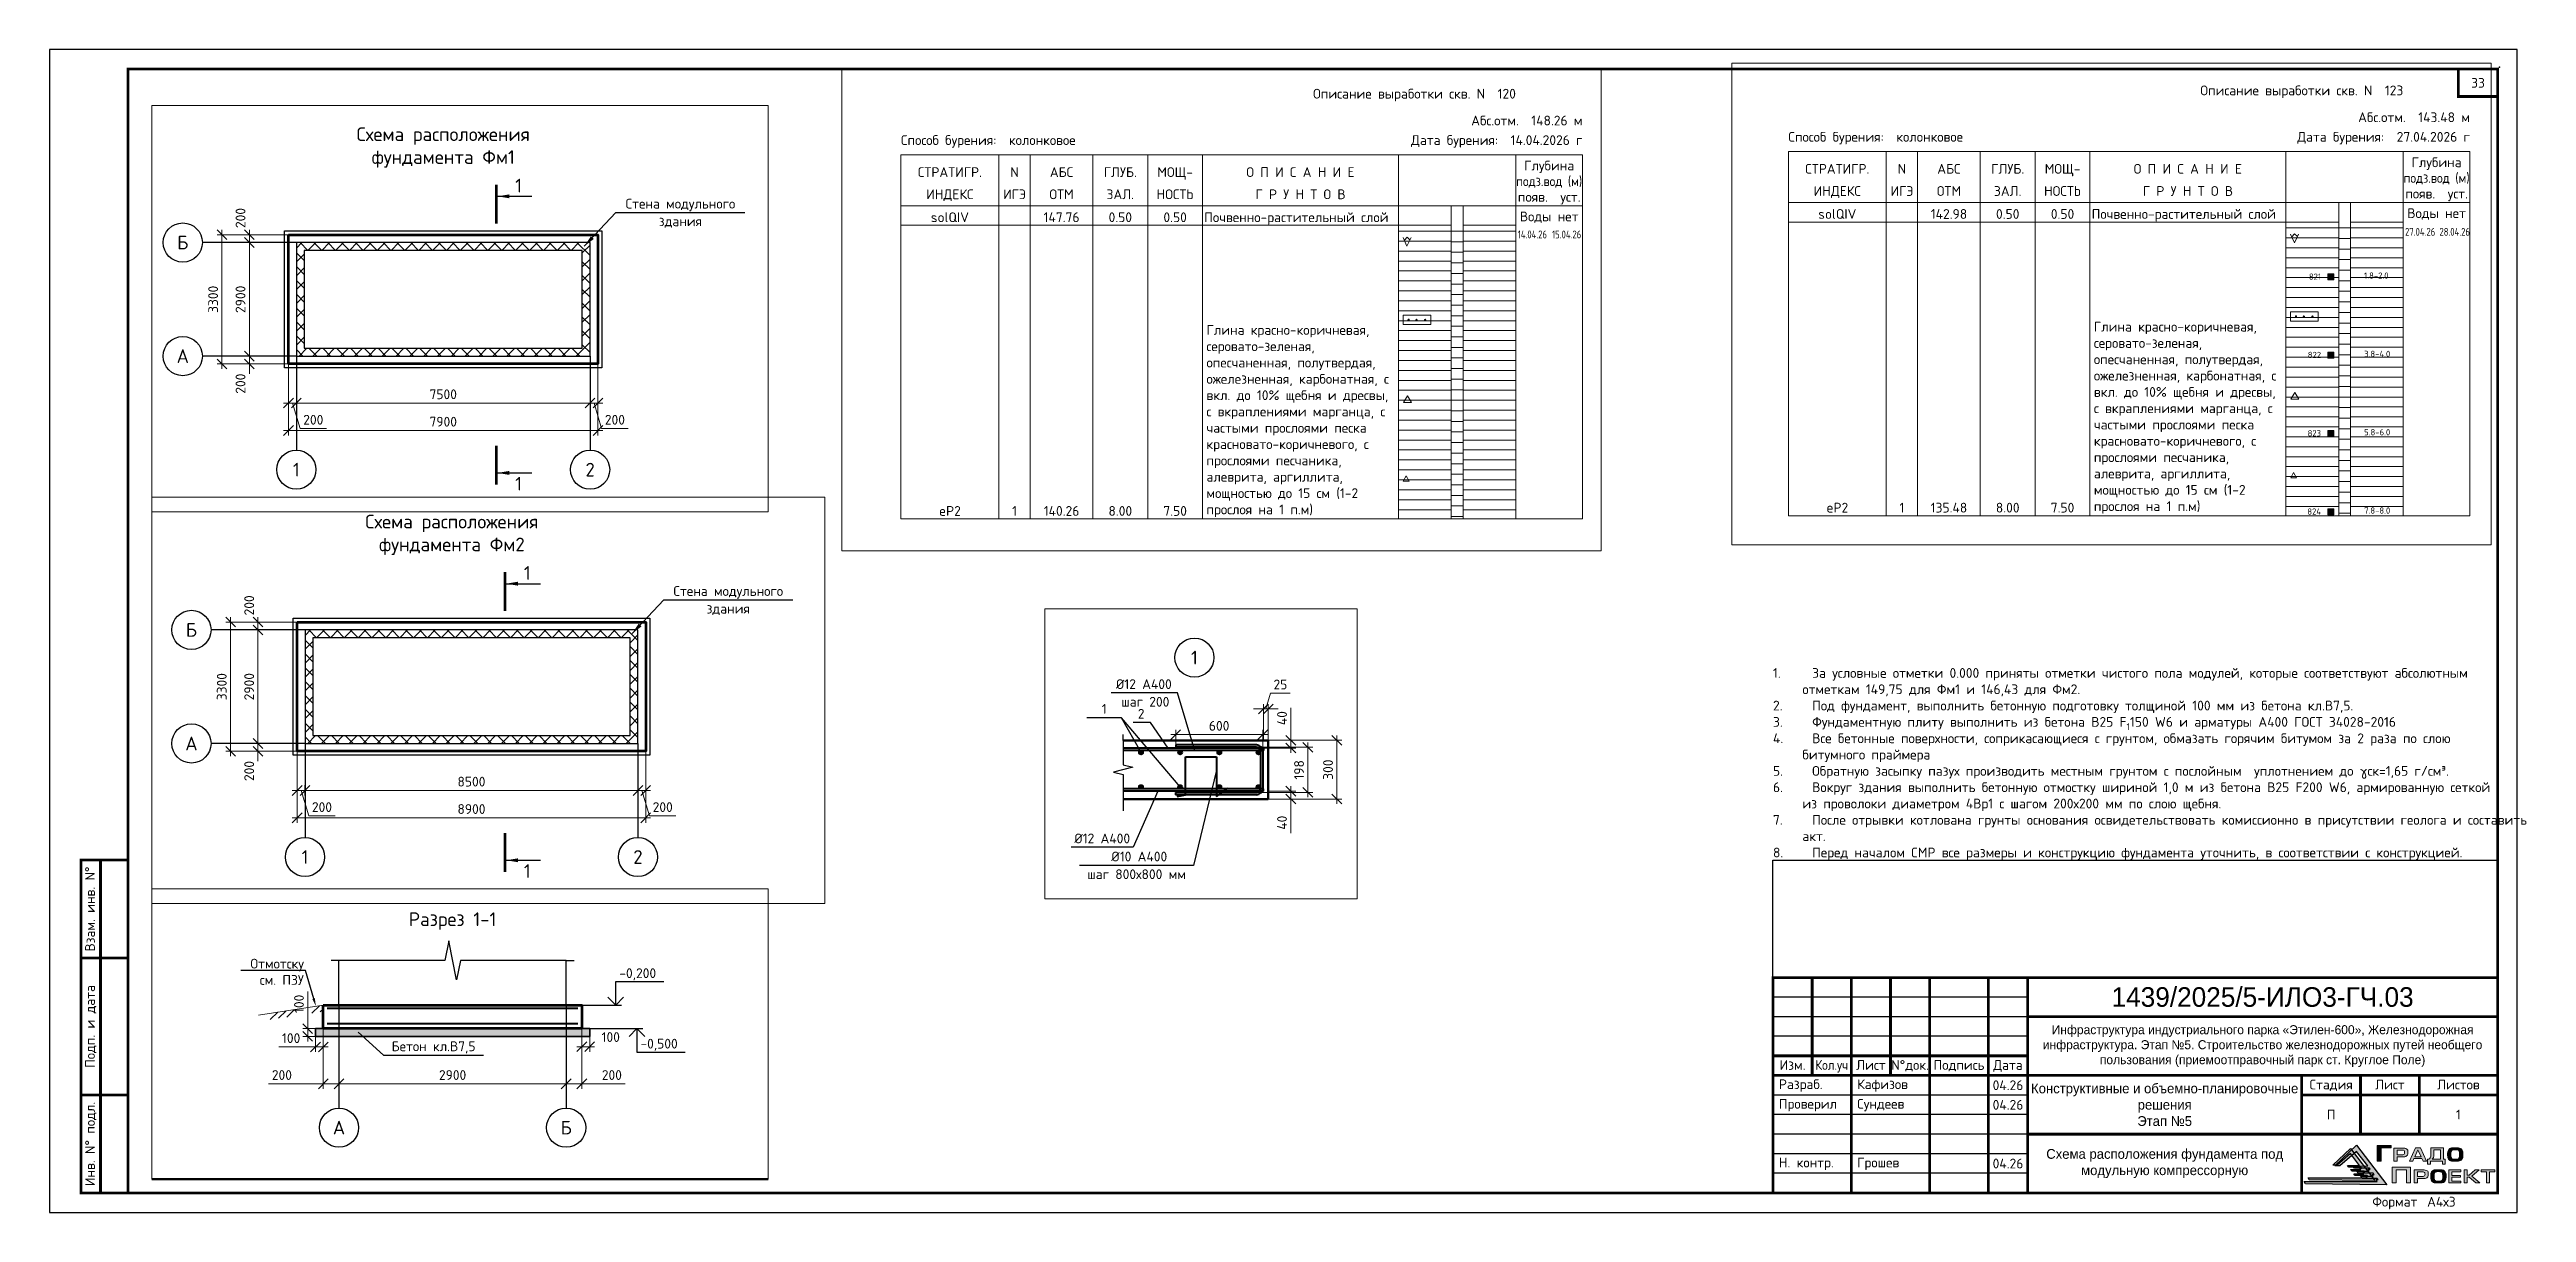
# Paper-space layout '03 компрес' of a CAD drawing. Header units: millimetres. Extents: x -48 to 585, y -58 to 239.
# The model-space entities are those that its viewports show. They can reach past a viewport. Long polylines and large blocks are cut down to what shows.
import ezdxf
from ezdxf import colors
from ezdxf.entities.mleader import LeaderData, LeaderLine
from ezdxf.enums import TextEntityAlignment as Align
from ezdxf.math import Vec2, Vec3

# ---------------------------------------------------------------- set-up
doc = ezdxf.new("R2018")
doc.units = ezdxf.units.MM
doc.linetypes.add('ГОСТ 2.303 5', pattern=[24, 20, -1.5, 1, -1.5])
doc.layers.get('Defpoints').update_dxf_attribs({"color": 3})
for name, color, linetype in [('Probe', 7, 'Continuous'), ('Skv', 7, 'Continuous'), ('Table', 7, 'Continuous'), ('ГрП_Рамка_ДинамическийФормат', 7, 'Continuous'), ('ПП_Рамка_ДинамическийФормат', 7, 'Continuous'), ('СПДС_Оси', 7, 'ГОСТ 2.303 5')]:
    doc.layers.add(name, color=color, linetype=linetype)
for name, color, linetype, lineweight in [('АРМАТУРА2', 7, 'Continuous', 40), ('выноска', 7, 'Continuous', 18), ('металл', 7, 'Continuous', 40), ('основная', 7, 'Continuous', 50), ('СПДС_ВЫНОСКИ', 7, 'Continuous', 18), ('СПДС_РАЗМЕРЫ', 7, 'Continuous', 18), ('СПДС_СЕЧЕНИЯ', 7, 'Continuous', 25), ('СПДС_СИМВОЛЫ', 7, 'Continuous', 25), ('СПДС_ФОРМАТ', 7, 'Continuous', 53), ('текст', 7, 'Continuous', 20), ('ФОРМАТ', 7, 'Continuous', 50), ('Фундамент', 7, 'Continuous', 53), ('штриховка', 7, 'Continuous', 9)]:
    doc.layers.add(name, color=color, linetype=linetype, lineweight=lineweight)
doc.styles.add('ISOCPEUR', font='isocpeur.ttf')
doc.styles.add('ВНИПИТЕКСТ', font='isocpeui.ttf')
doc.styles.add('ГОСТ 2.304', font='isocpeur.ttf')
doc.styles.add('СПДС', font='isocpeur.ttf')
doc.dimstyles.new('СПДС$0', dxfattribs={"dimscale": 100, "dimtxt": 2.5, "dimasz": 2.5, "dimexe": 1.25, "dimexo": 0.004, "dimgap": 1, "dimtad": 1, "dimdec": 0, "dimtxsty": 'ВНИПИТЕКСТ', "dimblk": 'OBLIQUE', "dimcen": 0, "dimdle": 1.25, "dimclrd": 256, "dimclre": 256, "dimclrt": 256, "dimadec": 0, "dimazin": 2, "dimtfac": 1, "dimtdec": 0, "dimtmove": 1, "dimatfit": 3, "dimldrblk": 'NONE', "dimfxl": 1, "dimlwd": -1, "dimlwe": -1, "dimarcsym": 0})

psp = doc.layouts.new('03 компрес')

# ---------------------------------------------------------------- texts
at = {"layer": 'текст', "ltscale": 50, "insert": (392.19, 32.18), "char_height": 2.5, "attachment_point": 7, "style": 'ГОСТ 2.304'}
psp.add_mtext_dynamic_manual_height_columns('\\A1;\\pxi-3,l3,sm1;1.^IЗа условные отметки 0.000 приняты отметки чистого пола модулей, которые соответствуют абсолютным отметкам 149,75 для Фм1 и 146,43 для Фм2.\\P2.^IПод фундамент, выполнить бетонную подготовку толщиной 100 мм из бетона кл.В7,5.\\P3.^IФундаментную плиту выполнить из бетона В25 F{\\H0.7x;\\S^ 1;\\H1.42857x;150 W6 и арматуры А400 ГОСТ 34028-2016\\P4.^IВсе бетонные поверхности, соприкасающиеся с грунтом, обмазать горячим битумом за 2 раза по слою битумного праймера\\P5.^IОбратную засыпку пазух производить местным грунтом с послойным  уплотнением до γск=1,65 г/см³.\\P6.^IВокруг здания выполнить бетонную отмостку шириной 1,0 м из бетона В25 F200 W6, армированную сеткой из проволоки диаметром 4Вр1 с шагом 200х200 мм по слою щебня.\\P7.^IПосле отрывки котлована грунты основания освидетельствовать комиссионно в присутствии геолога и составить акт.\\P8.^IПеред началом СМР все размеры и конструкцию фундамента уточнить, в соответствии с конструкцией.}', width=185, gutter_width=62500, heights=[124.07], dxfattribs=at)
at = {"layer": 'текст', "ltscale": 50, "char_height": 2.5, "width": 10, "attachment_point": 5, "style": 'ГОСТ 2.304'}
for insert in [(452.19, -25.32), (452.19, -30.32), (452.19, -45.32)]:
    psp.add_mtext('04.26', dxfattribs=dict(at, insert=insert))

msp = doc.modelspace()

# ---------------------------------------------------------------- texts
at = {"layer": 'СПДС_ВЫНОСКИ', "lineweight": 25, "ltscale": 0.166667, "style": 'ГОСТ 2.304'}
for p in [(4483723.9, -1080301.2), (4484723.9, -1090744.4)]:
    msp.add_text('Стена модульного', height=250, dxfattribs=at).set_placement(p, align=Align.CENTER)
for p in [(4483723.9, -1080501.2), (4484723.9, -1090944.4)]:
    msp.add_text('здания', height=250, dxfattribs=at).set_placement(p, align=Align.TOP_CENTER)
at = {"layer": 'СПДС_ВЫНОСКИ', "lineweight": 25, "ltscale": 100, "style": 'ГОСТ 2.304'}
for s, p in [('%%C12 А400', (4500881.1, -1082075.3)), (' шаг 200', (4500859.1, -1082525.3))]:
    msp.add_text(s, height=250, dxfattribs=at).set_placement(p)
at = {"layer": 'СПДС_ВЫНОСКИ', "lineweight": 25, "ltscale": 0.166667, "style": 'ГОСТ 2.304'}
msp.add_text('%%C10 А400', height=250, dxfattribs=at).set_placement((4500764.5, -1086478.2))
at = {"layer": 'текст', "style": 'ISOCPEUR'}
for s, p in [('Описание выработки скв. N  120', (4918915, -1024297.8)), ('Описание выработки скв. N  123', (4986458.6, -1024297.2)), ('Абс.отм.  148.26 м', (4920615, -1024983.2)), ('Абс.отм.  143.48 м', (4988158.6, -1024982.6)), ('Дата бурения:  14.04.2026 г', (4920615, -1025483.2)), ('Дата бурения:  27.04.2026 г', (4988158.6, -1025482.6))]:
    msp.add_text(s, height=250, dxfattribs=at).set_placement(p, align=Align.RIGHT)
for s, p in [('Способ бурения:  колонковое', (4903215, -1025483.2)), ('Способ бурения:  колонковое', (4970758.6, -1025482.6)), ('Почвенно-растительный слой', (4910959.1, -1027453.2)), ('Почвенно-растительный слой', (4978502.7, -1027452.6))]:
    msp.add_text(s, height=250, dxfattribs=at).set_placement(p)
for s, p in [('СТРАТИГР.', (4904465, -1026299.9)), ('N', (4906115, -1026299.9)), ('АБС', (4907315, -1026299.9)), ('ГЛУБ.', (4908815, -1026299.9)), ('МОЩ-', (4910215, -1026299.9)), ('О П И С А Н И Е', (4913415, -1026299.9)), ('Глубина', (4919765, -1026133.2)), ('СТРАТИГР.', (4972008.6, -1026299.3)), ('N', (4973658.6, -1026299.3)), ('АБС', (4974858.6, -1026299.3)), ('ГЛУБ.', (4976358.6, -1026299.3)), ('МОЩ-', (4977758.6, -1026299.3)), ('О П И С А Н И Е', (4980958.6, -1026299.3)), ('Глубина', (4987308.6, -1026132.6)), ('ИНДЕКС', (4904465, -1026866.5)), ('ИГЭ', (4906115, -1026866.5)), ('ОТМ', (4907315, -1026866.5)), ('ЗАЛ.', (4908815, -1026866.5)), ('НОСТЬ', (4910215, -1026866.5)), ('Г Р У Н Т О В', (4913415, -1026866.5)), ('появ.  уст.', (4919765, -1026933.2)), ('ИНДЕКС', (4972008.6, -1026865.9)), ('ИГЭ', (4973658.6, -1026865.9)), ('ОТМ', (4974858.6, -1026865.9)), ('ЗАЛ.', (4976358.6, -1026865.9)), ('НОСТЬ', (4977758.6, -1026865.9)), ('Г Р У Н Т О В', (4980958.6, -1026865.9)), ('появ.  уст.', (4987308.6, -1026932.6)), ('solQIV', (4904465, -1027453.2)), ('147.76', (4907315, -1027453.2)), ('0.50', (4908815, -1027453.2)), ('0.50', (4910215, -1027453.2)), ('Воды нет', (4919765, -1027433.2)), ('solQIV', (4972008.6, -1027452.6)), ('142.98', (4974858.6, -1027452.6)), ('0.50', (4976358.6, -1027452.6)), ('0.50', (4977758.6, -1027452.6)), ('Воды нет', (4987308.6, -1027432.6)), ('eP2', (4904465, -1034953.2)), ('1', (4906115, -1034953.2)), ('140.26', (4907315, -1034953.2)), ('8.00', (4908815, -1034953.2)), ('7.50', (4910215, -1034953.2)), ('eP2', (4972008.6, -1034952.6)), ('1', (4973658.6, -1034952.6)), ('135.48', (4974858.6, -1034952.6)), ('8.00', (4976358.6, -1034952.6)), ('7.50', (4977758.6, -1034952.6))]:
    msp.add_text(s, height=250, dxfattribs=at).set_placement(p, align=Align.CENTER)
at = {"layer": 'текст', "style": 'ISOCPEUR', "width": 0.9}
for p in [(4919765, -1026533.2), (4987308.6, -1026532.6)]:
    msp.add_text('подз.вод (м)', height=250, dxfattribs=at).set_placement(p, align=Align.CENTER)
at = {"layer": 'текст', "style": 'ISOCPEUR', "width": 0.8}
for s, p in [('14.04.26', (4918960, -1027867.5)), ('15.04.26', (4919837.5, -1027867.3)), ('27.04.26', (4986503.6, -1027883.6)), ('28.04.26', (4987381.1, -1027883.4))]:
    msp.add_text(s, height=200, dxfattribs=at).set_placement(p)
at = {"layer": 'текст', "color": 7, "lineweight": 25, "style": 'ISOCPEUR'}
for s, p in [('821', (4984358.6, -1029007.6)), ('822', (4984358.6, -1031007.6)), ('823', (4984358.6, -1033007.6)), ('824', (4984358.6, -1035007.6))]:
    msp.add_text(s, height=160, dxfattribs=at).set_placement(p, align=Align.RIGHT)
for s, p in [('1.8-2.0', (4985458.6, -1028981.6)), ('3.8-4.0', (4985458.6, -1030981.6)), ('5.8-6.0', (4985458.6, -1032981.6)), ('7.8-8.0', (4985458.6, -1034981.6))]:
    msp.add_text(s, height=160, dxfattribs=at).set_placement(p)
at = {"layer": 'текст', "ltscale": 0.166667, "style": 'ГОСТ 2.304'}
for p in [(4479506.4, -1079888.6), (4479506.4, -1087502.1), (4479506.4, -1090331.8), (4479506.4, -1097945.3)]:
    msp.add_text('1', height=350, dxfattribs=at).set_placement(p)
for s, p in [('Б', (4471018.4, -1081168.8)), ('А', (4471018.4, -1084068.8)), ('1', (4473918.3, -1086968.8)), ('2', (4481418.3, -1086968.8)), ('Б', (4471018.4, -1091612)), ('А', (4471018.4, -1094512)), ('1', (4473918.3, -1097412)), ('2', (4482418.3, -1097412)), ('Разрез 1-1', (4476919, -1099234.2)), ('А', (4474019, -1104557)), ('Б', (4479819, -1104557))]:
    msp.add_text(s, height=350, dxfattribs=at).set_placement(p, align=Align.MIDDLE_CENTER)
at = {"layer": 'текст', "ltscale": 100, "style": 'ГОСТ 2.304'}
msp.add_text('1', height=350, dxfattribs=at).set_placement((4502886.4, -1081273.1), align=Align.MIDDLE_CENTER)
at = {"layer": 'текст', "style": 'ГОСТ 2.304'}
for s, insert, char_height, width, attachment_point in [('Глина красно-коричневая, серовато-зеленая, опесчаненная, полутвердая, ожелезненная, карбонатная, с вкл. до 10% щебня и дресвы, с вкраплениями марганца, с частыми прослоями песка красновато-коричневого, с прослоями песчаника, алеврита, аргиллита, мощностью до 15 см (1-2 прослоя на 1 п.м)', (4911015, -1034983.2), 250, 4900, 7), ('Глина красно-коричневая, серовато-зеленая, опесчаненная, полутвердая, ожелезненная, карбонатная, с вкл. до 10% щебня и дресвы, с вкраплениями марганца, с частыми прослоями песка красновато-коричневого, с прослоями песчаника, алеврита, аргиллита, мощностью до 15 см (1-2 прослоя на 1 п.м)', (4978558.6, -1034982.8), 250, 4900, 7), ('Схема расположения фундамента Фм1', (4477668.3, -1078741.7), 350, 6819.35, 5), ('Схема расположения фундамента Фм2', (4477668.3, -1089184.9), 350, 6819.35, 5)]:
    msp.add_mtext(s, dxfattribs=dict(at, insert=insert, char_height=char_height, width=width, attachment_point=attachment_point))

# ---------------------------------------------------------------- blocks, each defined once
blk = doc.blocks.new('*U107')
at = {"layer": 'ПП_Рамка_ДинамическийФормат', "linetype": 'Continuous', "lineweight": 30, "true_color": 0x0c6001}
h = blk.add_hatch(color=88, dxfattribs=at)
h.dxf.hatch_style = 1
h.paths.add_polyline_path([(583.4, 11.89), (588.95, 17.21), (596.72, 7.1), (575.95, 7.34), (575.59, 7.93), (594.24, 7.93), (593.87, 8.41), (594.5, 8.41), (594.28, 8.69), (590.46, 8.69), (590.04, 9.24), (593.23, 9.24), (592.86, 9.72), (593.49, 9.73), (593.27, 10), (589.47, 10), (589.04, 10.56), (592.22, 10.56), (591.86, 11.03), (592.48, 11.04), (592.26, 11.33), (588.45, 11.32), (588.02, 11.87), (591.84, 11.88), (588.98, 15.58), (584.72, 11.89)])
at = {"layer": 'ПП_Рамка_ДинамическийФормат', "linetype": 'Continuous', "lineweight": 30, "true_color": 0x033c8c}
h = blk.add_hatch(color=156, dxfattribs=at)
h.dxf.hatch_style = 1
h.paths.add_polyline_path([(582.93, 12.05), (587.41, 16.35), (593.69, 8.19), (576.92, 8.38), (576.62, 8.85), (591.68, 8.85), (591.39, 9.24), (591.89, 9.24), (591.72, 9.47), (588.63, 9.47), (588.29, 9.91), (590.87, 9.91), (590.57, 10.3), (591.08, 10.3), (590.9, 10.53), (587.83, 10.53), (587.48, 10.98), (590.05, 10.98), (589.76, 11.36), (590.26, 11.36), (590.08, 11.6), (587.01, 11.59), (586.66, 12.04), (589.74, 12.04), (587.44, 15.03), (584, 12.05)])
at = {"layer": 'ПП_Рамка_ДинамическийФормат', "linetype": 'Continuous', "lineweight": 0, "true_color": 0x033c8c}
h = blk.add_hatch(color=156, dxfattribs=at)
h.dxf.hatch_style = 1
h.paths.add_polyline_path([(594.23, 13.1), (595.23, 13.1), (595.23, 16.53), (597.8, 16.53), (597.8, 17.14), (594.23, 17.14)])
h = blk.add_hatch(color=156, dxfattribs=at)
h.dxf.hatch_style = 1
h.paths.add_polyline_path([(601.81, 16.19, 0.129761), (600.77, 16.46), (598.48, 16.46), (598.48, 13.1), (599.33, 13.1), (599.33, 14.21), (600.8, 14.21, 0.148195), (601.76, 14.43, 0.229809), (602.12, 15.01), (602.12, 15.6, 0.271278)])
h.paths.add_polyline_path([(599.32, 15.95), (600.58, 15.95, -0.094959), (600.98, 15.88, -0.198887), (601.19, 15.68, -0.099141), (601.26, 15.31, -0.182798), (601.11, 14.9, -0.188884), (600.82, 14.74, -0.015492), (600.55, 14.72), (599.32, 14.72)], flags=16)
h.paths.add_polyline_path([(605.32, 16.48), (604.01, 16.48), (602.49, 13.1), (603.39, 13.1), (603.65, 13.79), (605.68, 13.79), (605.99, 13.1), (606.83, 13.1)])
h.paths.add_polyline_path([(604.67, 15.96), (605.5, 14.23), (603.87, 14.23)], flags=16)
h.paths.add_polyline_path([(611.21, 16.47), (607.94, 16.47), (607.94, 14.64, -0.224), (607.59, 13.73), (607.48, 13.62), (607.13, 13.62), (607.13, 12.35), (607.83, 12.35), (607.83, 13.1), (610.91, 13.1), (610.91, 12.36), (611.64, 12.36), (611.64, 13.62), (611.21, 13.62)])
h.paths.add_polyline_path([(608.73, 15.97), (610.42, 15.97), (610.42, 13.6), (608.33, 13.6), (608.34, 13.66), (608.41, 13.69), (608.48, 13.76, 0.193412), (608.73, 14.4)], flags=16)
h.paths.add_polyline_path([(602.77, 11.58), (598.11, 11.58), (598.11, 7.56), (599.13, 7.56), (599.13, 10.93), (601.75, 10.93), (601.75, 7.56), (602.77, 7.56)])
h.paths.add_polyline_path([(607.29, 9.47), (607.29, 10.05, 0.311605), (607.01, 10.64, 0.129761), (605.97, 10.91), (603.68, 10.91), (603.68, 7.56), (604.53, 7.56), (604.53, 8.66), (606, 8.66, 0.148195), (606.96, 8.89, 0.267677)])
h.paths.add_polyline_path([(604.53, 10.41), (605.78, 10.41, -0.094959), (606.19, 10.33, -0.198887), (606.4, 10.13, -0.099141), (606.47, 9.76, -0.182798), (606.32, 9.35, -0.188884), (606.03, 9.2, -0.015492), (605.76, 9.18), (604.53, 9.18)], flags=16)
h.paths.add_polyline_path([(615.51, 9.48), (613.33, 9.48), (613.33, 10.41), (615.61, 10.41), (615.61, 10.91), (612.53, 10.91), (612.53, 7.56), (615.61, 7.56), (615.61, 8.01), (613.33, 8.01), (613.33, 9.04), (615.51, 9.04)])
h.paths.add_polyline_path([(617.25, 10.91), (616.45, 10.91), (616.45, 7.56), (617.25, 7.56), (617.25, 9), (617.73, 9), (619.41, 7.56), (620.42, 7.56), (618.4, 9.26), (620.26, 10.91), (619.28, 10.91), (617.72, 9.5), (617.25, 9.5)])
h.paths.add_polyline_path([(622.96, 10.4), (624.32, 10.4), (624.32, 10.91), (620.79, 10.91), (620.79, 10.4), (622.15, 10.4), (622.15, 7.56), (622.96, 7.56)])
h = blk.add_hatch(color=156, dxfattribs=at)
h.dxf.hatch_style = 1
edge = h.paths.add_edge_path()
edge.add_spline(control_points=[(614.18, 13.1), (614.31, 13.1), (614.55, 13.1), (614.88, 13.12), (615.17, 13.17), (615.43, 13.26), (615.66, 13.35), (615.86, 13.54), (616.04, 13.82), (616.16, 14.32), (616.15, 14.7), (616.14, 14.94), (616.14, 15.1), (616.14, 15.39), (616.04, 15.79), (615.86, 16.07), (615.66, 16.26), (615.43, 16.36), (615.17, 16.45), (614.88, 16.5), (614.55, 16.51), (614.31, 16.51), (614.18, 16.51), (614.05, 16.51), (613.82, 16.51), (613.49, 16.5), (613.2, 16.45), (612.94, 16.36), (612.71, 16.26), (612.51, 16.07), (612.33, 15.79), (612.23, 15.39), (612.23, 15.1), (612.23, 14.94), (612.22, 14.7), (612.21, 14.32), (612.33, 13.82), (612.51, 13.54), (612.71, 13.35), (612.94, 13.26), (613.2, 13.17), (613.49, 13.12), (613.82, 13.1), (614.05, 13.1), (614.18, 13.1)], knot_values=[0, 0, 0, 0, 0.392432, 0.709081, 0.998708, 1.278127, 1.53821, 1.728059, 2.110629, 2.5013, 3.242256, 3.242256, 3.242256, 3.711066, 4.101736, 4.484307, 4.674156, 4.934238, 5.213657, 5.503284, 5.819934, 6.212366, 6.212366, 6.212366, 6.590896, 6.907546, 7.197173, 7.476592, 7.736674, 7.926524, 8.309094, 8.699764, 9.168574, 9.168574, 9.168574, 9.90953, 10.300201, 10.682771, 10.87262, 11.132703, 11.412122, 11.701749, 12.018398, 12.396929, 12.396929, 12.396929, 12.396929], degree=3, periodic=0)
edge = h.paths.add_edge_path(flags=16)
edge.add_spline(control_points=[(613.07, 14.94), (613.07, 14.88), (613.07, 14.8), (613.07, 14.81), (613.07, 14.69), (613.06, 14.48), (613.1, 14.21), (613.14, 14), (613.23, 13.87), (613.29, 13.75), (613.41, 13.68), (613.54, 13.61), (613.7, 13.6), (613.89, 13.59), (614.04, 13.58), (614.15, 13.58), (614.18, 13.58), (614.22, 13.58), (614.32, 13.58), (614.48, 13.59), (614.66, 13.6), (614.83, 13.61), (614.96, 13.68), (615.07, 13.74), (615.14, 13.87), (615.22, 13.99), (615.27, 14.2), (615.31, 14.47), (615.3, 14.69), (615.3, 14.81), (615.3, 14.93), (615.31, 15.14), (615.27, 15.41), (615.23, 15.62), (615.14, 15.75), (615.07, 15.87), (614.96, 15.93), (614.83, 16), (614.66, 16.01), (614.48, 16.02), (614.32, 16.03), (614.22, 16.03), (614.19, 16.03), (614.15, 16.03), (614.05, 16.03), (613.89, 16.02), (613.71, 16.01), (613.54, 16), (613.41, 15.93), (613.3, 15.87), (613.23, 15.75), (613.15, 15.62), (613.1, 15.41), (613.06, 15.14), (613.07, 15), (613.07, 14.94)], knot_values=[0, 0, 0, 0, 1, 2, 3, 4, 5, 6, 7, 8, 9, 10, 11, 12, 13, 14, 15, 16, 17, 18, 19, 20, 21, 22, 23, 24, 25, 26, 27, 28, 29, 30, 31, 32, 33, 34, 35, 36, 37, 38, 39, 40, 41, 42, 43, 44, 45, 46, 47, 48, 49, 50, 51, 52, 53, 53, 53, 53], degree=3, periodic=0)
h = blk.add_hatch(color=156, dxfattribs=at)
h.dxf.hatch_style = 1
edge = h.paths.add_edge_path()
edge.add_spline(control_points=[(609.88, 7.56), (610.01, 7.56), (610.25, 7.56), (610.58, 7.56), (610.87, 7.58), (611.14, 7.67), (611.36, 7.76), (611.57, 7.96), (611.74, 8.23), (611.86, 8.73), (611.85, 9.11), (611.85, 9.36), (611.85, 9.51), (611.85, 9.8), (611.74, 10.21), (611.57, 10.48), (611.36, 10.68), (611.14, 10.77), (610.87, 10.86), (610.58, 10.91), (610.25, 10.91), (610.01, 10.91), (609.88, 10.91), (609.76, 10.91), (609.52, 10.91), (609.2, 10.91), (608.9, 10.86), (608.64, 10.77), (608.41, 10.68), (608.21, 10.48), (608.04, 10.21), (607.93, 9.8), (607.93, 9.51), (607.93, 9.36), (607.92, 9.11), (607.91, 8.73), (608.04, 8.23), (608.21, 7.96), (608.41, 7.76), (608.64, 7.67), (608.9, 7.58), (609.2, 7.56), (609.52, 7.56), (609.76, 7.56), (609.88, 7.56)], knot_values=[0, 0, 0, 0, 0.392432, 0.709081, 0.998708, 1.278127, 1.53821, 1.728059, 2.110629, 2.5013, 3.242256, 3.242256, 3.242256, 3.711066, 4.101736, 4.484307, 4.674156, 4.934238, 5.213657, 5.503284, 5.819934, 6.212366, 6.212366, 6.212366, 6.590896, 6.907546, 7.197173, 7.476592, 7.736674, 7.926524, 8.309094, 8.699764, 9.168574, 9.168574, 9.168574, 9.90953, 10.300201, 10.682771, 10.87262, 11.132703, 11.412122, 11.701749, 12.018398, 12.396929, 12.396929, 12.396929, 12.396929], degree=3, periodic=0)
edge = h.paths.add_edge_path(flags=16)
edge.add_spline(control_points=[(608.77, 9.35), (608.78, 9.3), (608.78, 9.22), (608.78, 9.22), (608.77, 9.11), (608.77, 8.89), (608.81, 8.62), (608.85, 8.41), (608.93, 8.28), (609, 8.16), (609.11, 8.1), (609.24, 8.03), (609.41, 8.02), (609.59, 8), (609.75, 8), (609.85, 8), (609.89, 8), (609.92, 8), (610.03, 8), (610.19, 8), (610.37, 8.01), (610.53, 8.02), (610.66, 8.09), (610.78, 8.16), (610.85, 8.28), (610.93, 8.4), (610.97, 8.61), (611.01, 8.88), (611.01, 9.1), (611, 9.22), (611.01, 9.34), (611.01, 9.55), (610.97, 9.82), (610.93, 10.03), (610.85, 10.16), (610.78, 10.28), (610.67, 10.34), (610.53, 10.42), (610.37, 10.42), (610.19, 10.44), (610.03, 10.44), (609.93, 10.44), (609.89, 10.44), (609.85, 10.44), (609.75, 10.44), (609.59, 10.44), (609.41, 10.42), (609.25, 10.41), (609.11, 10.34), (609, 10.28), (608.93, 10.16), (608.85, 10.03), (608.81, 9.82), (608.77, 9.55), (608.77, 9.41), (608.77, 9.35)], knot_values=[0, 0, 0, 0, 1, 2, 3, 4, 5, 6, 7, 8, 9, 10, 11, 12, 13, 14, 15, 16, 17, 18, 19, 20, 21, 22, 23, 24, 25, 26, 27, 28, 29, 30, 31, 32, 33, 34, 35, 36, 37, 38, 39, 40, 41, 42, 43, 44, 45, 46, 47, 48, 49, 50, 51, 52, 53, 53, 53, 53], degree=3, periodic=0)
at = {"layer": 'ПП_Рамка_ДинамическийФормат'}
blk.add_lwpolyline([(0, 0), (630, 0), (630, 297), (0, 297)], close=True, dxfattribs=at)
at = {"layer": 'ПП_Рамка_ДинамическийФормат', "const_width": 0.7}
for points in [[(20, 5), (625, 5), (625, 292), (20, 292)], [(625, 285), (625, 292), (615, 292), (615, 285)], [(8, 5), (20, 5), (20, 90), (8, 90)], [(440, 60), (440, 5), (625, 5), (625, 60)]]:
    blk.add_lwpolyline(points, close=True, dxfattribs=at)
for points in [[(13, 5), (13, 90)], [(20, 65), (8, 65)], [(450, 60), (450, 35)], [(460, 60), (460, 5)], [(470, 60), (470, 35)], [(480, 60), (480, 5)], [(495, 60), (495, 5)], [(505, 60), (505, 5)], [(505, 50), (625, 50)], [(505, 40), (440, 40)], [(505, 35), (440, 35)], [(505, 35), (625, 35)], [(575, 35), (575, 5)], [(590, 35), (590, 20)], [(605, 35), (605, 20)], [(20, 30), (8, 30)], [(625, 30), (575, 30)], [(505, 20), (625, 20)]]:
    blk.add_lwpolyline(points, dxfattribs=at)
at = {"layer": 'ПП_Рамка_ДинамическийФормат'}
for points in [[(505, 55), (440, 55)], [(505, 50), (440, 50)], [(505, 45), (440, 45)], [(505, 30), (440, 30)], [(505, 25), (440, 25)], [(505, 20), (440, 20)], [(505, 15), (440, 15)], [(505, 10), (440, 10)]]:
    blk.add_lwpolyline(points, dxfattribs=at)
at = {"layer": 'ПП_Рамка_ДинамическийФормат', "color": 88, "linetype": 'Continuous', "lineweight": 30, "true_color": 0x0c6001}
blk.add_lwpolyline([(583.4, 11.89), (588.95, 17.21), (596.72, 7.1), (575.95, 7.34), (575.59, 7.93), (594.24, 7.93), (593.87, 8.41), (594.5, 8.41), (594.28, 8.69), (590.46, 8.69), (590.04, 9.24), (593.23, 9.24), (592.86, 9.72), (593.49, 9.73), (593.27, 10), (589.47, 10), (589.04, 10.56), (592.22, 10.56), (591.86, 11.03), (592.48, 11.04), (592.26, 11.33), (588.45, 11.32), (588.02, 11.87), (591.84, 11.88), (588.98, 15.58), (584.72, 11.89)], close=True, dxfattribs=at)
at = {"layer": 'ПП_Рамка_ДинамическийФормат', "color": 7, "linetype": 'Continuous', "lineweight": 30, "true_color": 0xffffff}
blk.add_lwpolyline([(582.93, 12.05), (587.41, 16.35), (593.69, 8.19), (576.92, 8.38), (576.62, 8.85), (591.68, 8.85), (591.39, 9.24), (591.89, 9.24), (591.72, 9.47), (588.63, 9.47), (588.29, 9.91), (590.87, 9.91), (590.57, 10.3), (591.08, 10.3), (590.9, 10.53), (587.83, 10.53), (587.48, 10.98), (590.05, 10.98), (589.76, 11.36), (590.26, 11.36), (590.08, 11.6), (587.01, 11.59), (586.66, 12.04), (589.74, 12.04), (587.44, 15.03), (584, 12.05)], close=True, dxfattribs=at)
at = {"layer": 'ПП_Рамка_ДинамическийФормат', "color": 156, "linetype": 'Continuous', "lineweight": 0, "true_color": 0x033c8c}
blk.add_lwpolyline([(594.23, 13.1), (594.23, 17.14), (597.8, 17.14), (597.8, 16.53), (595.23, 16.53), (595.23, 13.1), (594.23, 13.1)], dxfattribs=at)
for points in [[(598.48, 13.1), (598.48, 16.46), (600.77, 16.46, -0.129761), (601.81, 16.19, -0.271278), (602.12, 15.6), (602.12, 15.01, -0.229809), (601.76, 14.43, -0.148195), (600.8, 14.21), (599.33, 14.21), (599.33, 13.1), (598.48, 13.1)], [(607.94, 16.47), (611.21, 16.47), (611.21, 13.62), (611.64, 13.62), (611.64, 12.36), (610.91, 12.36), (610.91, 13.1), (607.83, 13.1), (607.83, 12.35), (607.13, 12.35), (607.13, 13.62), (607.48, 13.62), (607.59, 13.73, 0.224), (607.94, 14.64), (607.94, 16.47)], [(603.68, 7.56), (603.68, 10.91), (605.97, 10.91, -0.129761), (607.01, 10.64, -0.311605), (607.29, 10.05), (607.29, 9.47, -0.267677), (606.96, 8.89, -0.148195), (606, 8.66), (604.53, 8.66), (604.53, 7.56), (603.68, 7.56)]]:
    blk.add_lwpolyline(points, format="xyb", dxfattribs=at)
for points in [[(599.32, 15.95), (600.58, 15.95, -0.094959), (600.98, 15.88, -0.198887), (601.19, 15.68, -0.099141), (601.26, 15.31, -0.182798), (601.11, 14.9, -0.188884), (600.82, 14.74, -0.015492), (600.55, 14.72), (599.32, 14.72), (599.32, 15.95)], [(608.73, 15.97), (610.42, 15.97), (610.42, 13.6), (608.33, 13.6), (608.34, 13.66), (608.41, 13.69), (608.48, 13.76, 0.193412), (608.73, 14.4), (608.73, 15.97)], [(604.53, 10.41), (605.78, 10.41, -0.094959), (606.19, 10.33, -0.198887), (606.4, 10.13, -0.099141), (606.47, 9.76, -0.182798), (606.32, 9.35, -0.188884), (606.03, 9.2, -0.015492), (605.76, 9.18), (604.53, 9.18), (604.53, 10.41)]]:
    blk.add_lwpolyline(points, format="xyb", close=True, dxfattribs=at)
for points in [[(602.49, 13.1), (604.01, 16.48), (605.32, 16.48), (606.83, 13.1), (605.99, 13.1), (605.68, 13.79), (603.65, 13.79), (603.39, 13.1)], [(603.87, 14.23), (605.5, 14.23), (604.67, 15.96), (603.87, 14.23)], [(602.77, 7.56), (602.77, 11.58), (598.11, 11.58), (598.11, 7.56), (599.13, 7.56), (599.13, 10.93), (601.75, 10.93), (601.75, 7.56)], [(612.53, 10.91), (612.53, 7.56), (615.61, 7.56), (615.61, 8.01), (613.33, 8.01), (613.33, 9.04), (615.51, 9.04), (615.51, 9.48), (613.33, 9.48), (613.33, 10.41), (615.61, 10.41), (615.61, 10.91)], [(616.45, 10.91), (617.25, 10.91), (617.25, 9.5), (617.72, 9.5), (619.28, 10.91), (620.26, 10.91), (618.4, 9.26), (620.42, 7.56), (619.41, 7.56), (617.73, 9), (617.25, 9), (617.25, 7.56), (616.45, 7.56)], [(622.15, 7.56), (622.15, 10.4), (620.79, 10.4), (620.79, 10.91), (624.32, 10.91), (624.32, 10.4), (622.96, 10.4), (622.96, 7.56)]]:
    blk.add_lwpolyline(points, close=True, dxfattribs=at)
for points in [[(614.18, 13.1), (614.31, 13.1), (614.55, 13.1), (614.88, 13.12), (615.17, 13.17), (615.43, 13.26), (615.66, 13.35), (615.86, 13.54), (616.04, 13.82), (616.16, 14.32), (616.15, 14.7), (616.14, 14.94), (616.14, 15.1), (616.14, 15.39), (616.04, 15.79), (615.86, 16.07), (615.66, 16.26), (615.43, 16.36), (615.17, 16.45), (614.88, 16.5), (614.55, 16.51), (614.31, 16.51), (614.18, 16.51), (614.05, 16.51), (613.82, 16.51), (613.49, 16.5), (613.2, 16.45), (612.94, 16.36), (612.71, 16.26), (612.51, 16.07), (612.33, 15.79), (612.23, 15.39), (612.23, 15.1), (612.23, 14.94), (612.22, 14.7), (612.21, 14.32), (612.33, 13.82), (612.51, 13.54), (612.71, 13.35), (612.94, 13.26), (613.2, 13.17), (613.49, 13.12), (613.82, 13.1), (614.05, 13.1), (614.18, 13.1)], [(609.88, 7.56), (610.01, 7.56), (610.25, 7.56), (610.58, 7.56), (610.87, 7.58), (611.14, 7.67), (611.36, 7.76), (611.57, 7.96), (611.74, 8.23), (611.86, 8.73), (611.85, 9.11), (611.85, 9.36), (611.85, 9.51), (611.85, 9.8), (611.74, 10.21), (611.57, 10.48), (611.36, 10.68), (611.14, 10.77), (610.87, 10.86), (610.58, 10.91), (610.25, 10.91), (610.01, 10.91), (609.88, 10.91), (609.76, 10.91), (609.52, 10.91), (609.2, 10.91), (608.9, 10.86), (608.64, 10.77), (608.41, 10.68), (608.21, 10.48), (608.04, 10.21), (607.93, 9.8), (607.93, 9.51), (607.93, 9.36), (607.92, 9.11), (607.91, 8.73), (608.04, 8.23), (608.21, 7.96), (608.41, 7.76), (608.64, 7.67), (608.9, 7.58), (609.2, 7.56), (609.52, 7.56), (609.76, 7.56), (609.88, 7.56)]]:
    blk.add_open_spline(points, degree=3, knots=[0, 0, 0, 0, 0.392432, 0.709081, 0.998708, 1.278127, 1.53821, 1.728059, 2.110629, 2.5013, 3.242256, 3.242256, 3.242256, 3.711066, 4.101736, 4.484307, 4.674156, 4.934238, 5.213657, 5.503284, 5.819934, 6.212366, 6.212366, 6.212366, 6.590896, 6.907546, 7.197173, 7.476592, 7.736674, 7.926524, 8.309094, 8.699764, 9.168574, 9.168574, 9.168574, 9.90953, 10.300201, 10.682771, 10.87262, 11.132703, 11.412122, 11.701749, 12.018398, 12.396929, 12.396929, 12.396929, 12.396929], dxfattribs=at)
for points in [[(613.07, 14.94), (613.07, 14.88), (613.07, 14.8), (613.07, 14.81), (613.07, 14.69), (613.06, 14.48), (613.1, 14.21), (613.14, 14), (613.23, 13.87), (613.29, 13.75), (613.41, 13.68), (613.54, 13.61), (613.7, 13.6), (613.89, 13.59), (614.04, 13.58), (614.15, 13.58), (614.18, 13.58), (614.22, 13.58), (614.32, 13.58), (614.48, 13.59), (614.66, 13.6), (614.83, 13.61), (614.96, 13.68), (615.07, 13.74), (615.14, 13.87), (615.22, 13.99), (615.27, 14.2), (615.31, 14.47), (615.3, 14.69), (615.3, 14.81), (615.3, 14.93), (615.31, 15.14), (615.27, 15.41), (615.23, 15.62), (615.14, 15.75), (615.07, 15.87), (614.96, 15.93), (614.83, 16), (614.66, 16.01), (614.48, 16.02), (614.32, 16.03), (614.22, 16.03), (614.19, 16.03), (614.15, 16.03), (614.05, 16.03), (613.89, 16.02), (613.71, 16.01), (613.54, 16), (613.41, 15.93), (613.3, 15.87), (613.23, 15.75), (613.15, 15.62), (613.1, 15.41), (613.06, 15.14), (613.07, 15), (613.07, 14.94)], [(608.77, 9.35), (608.78, 9.3), (608.78, 9.22), (608.78, 9.22), (608.77, 9.11), (608.77, 8.89), (608.81, 8.62), (608.85, 8.41), (608.93, 8.28), (609, 8.16), (609.11, 8.1), (609.24, 8.03), (609.41, 8.02), (609.59, 8), (609.75, 8), (609.85, 8), (609.89, 8), (609.92, 8), (610.03, 8), (610.19, 8), (610.37, 8.01), (610.53, 8.02), (610.66, 8.09), (610.78, 8.16), (610.85, 8.28), (610.93, 8.4), (610.97, 8.61), (611.01, 8.88), (611.01, 9.1), (611, 9.22), (611.01, 9.34), (611.01, 9.55), (610.97, 9.82), (610.93, 10.03), (610.85, 10.16), (610.78, 10.28), (610.67, 10.34), (610.53, 10.42), (610.37, 10.42), (610.19, 10.44), (610.03, 10.44), (609.93, 10.44), (609.89, 10.44), (609.85, 10.44), (609.75, 10.44), (609.59, 10.44), (609.41, 10.42), (609.25, 10.41), (609.11, 10.34), (609, 10.28), (608.93, 10.16), (608.85, 10.03), (608.81, 9.82), (608.77, 9.55), (608.77, 9.41), (608.77, 9.35)]]:
    blk.add_open_spline(points, degree=3, dxfattribs=at)
at = {"layer": 'ПП_Рамка_ДинамическийФормат'}
blk.add_point((625.5, 292.5), dxfattribs=at)
at = {"layer": 'ПП_Рамка_ДинамическийФормат', "style": 'ISOCPEUR'}
for s, p in [('Взам. инв. N%%D', (12.33, 77.5)), ('Подп. и дата', (12.33, 47.5)), ('Инв. N%%D подл.', (12.33, 17.5))]:
    blk.add_text(s, height=2.5, rotation=90, dxfattribs=at).set_placement(p, align=Align.BOTTOM_CENTER)
at = {"layer": 'ПП_Рамка_ДинамическийФормат', "style": 'СПДС'}
for s, p in [('Изм.', (445, 35.67)), ('Лист', (465, 35.67)), ('N%%Dдок.', (475, 35.67)), ('Подпись', (487.5, 35.67)), ('Дата', (500, 35.67)), ('Стадия', (582.5, 30.67)), ('Лист', (597.5, 30.67)), ('Листов', (615, 30.67))]:
    blk.add_text(s, height=2.5, dxfattribs=at).set_placement(p, align=Align.BOTTOM_CENTER)
at = {"layer": 'ПП_Рамка_ДинамическийФормат', "style": 'СПДС', "width": 0.9}
blk.add_text('Кол.уч', height=2.5, dxfattribs=at).set_placement((455, 35.67), align=Align.BOTTOM_CENTER)
at = {"layer": 'ПП_Рамка_ДинамическийФормат', "style": 'ISOCPEUR'}
blk.add_text('Формат', height=2.5, dxfattribs=at).set_placement((593, 1.5))
at = {"layer": 'ПП_Рамка_ДинамическийФормат', "flags": 4}
for tag, height, style, p in [('НОМЕР', 2.5, 'ISOCPEUR', (620, 288.5)), ('ШИФР', 5, 'СПДС', (565, 55)), ('ОБЪЕКТ', 2.5, 'СПДС', (565, 42.5)), ('ПОДОБЪЕКТ', 2.5, 'СПДС', (540, 27.5)), ('СТАДИЯ', 2.5, 'СПДС', (582.5, 25)), ('ЛИСТ', 2.5, 'СПДС', (597.5, 25)), ('ЛИСТОВ', 2.5, 'СПДС', (615, 25)), ('ЧЕРТЕЖ', 2.5, 'СПДС', (540, 12.5))]:
    blk.add_attdef(tag, text='', height=height, dxfattribs=dict(at, style=style)).set_placement(p, align=Align.MIDDLE_CENTER)
at = {"layer": 'ПП_Рамка_ДинамическийФормат', "style": 'СПДС'}
for tag, p, flags in [('СПЕЦ_1', (441.5, 31.5), 12), ('ФАМИЛИЯ_1', (461.5, 31.5), 4), ('СПЕЦ_2', (441.5, 26.5), 12), ('ФАМИЛИЯ_2', (461.5, 26.5), 4), ('СПЕЦ_3', (441.5, 21.5), 12), ('СПЕЦ_4', (441.5, 16.5), 12), ('ФАМИЛИЯ_3', (461.5, 21.5), 4), ('ФАМИЛИЯ_4', (461.5, 16.5), 4), ('СПЕЦ_5', (441.5, 11.5), 12), ('ФАМИЛИЯ_5', (461.5, 11.5), 4), ('СПЕЦ_6', (441.5, 6.5), 12), ('ФАМИЛИЯ_6', (461.5, 6.5), 4)]:
    blk.add_attdef(tag, p, '', height=2.5, dxfattribs=dict(at, flags=flags))
blk.add_attdef('ФОРМАТ', (607, 1.5), '', height=2.5, dxfattribs=at)
blk = doc.blocks.new('_Oblique')
at = {"color": 0, "linetype": 'ByBlock', "lineweight": -2}
blk.add_line((-0.5, -0.5), (0.5, 0.5), dxfattribs=at)
blk = doc.blocks.new('*D12')
at = {"layer": 'Defpoints', "color": 0, "linetype": 'Continuous', "ltscale": 0.166667, "transparency": 16777216}
for p in [(4473718, -1084269), (4473918, -1085131), (4473918, -1085269)]:
    blk.add_point(p, dxfattribs=at)
at = {"layer": 'СПДС_РАЗМЕРЫ', "linetype": 'Continuous', "ltscale": 0.166667, "transparency": 16777216}
for p, q in [((4473718, -1084269), (4473718, -1085394)), ((4473918, -1085132), (4473918, -1085394)), ((4473593, -1085269), (4474043, -1085269)), ((4473818, -1085269), (4474013, -1085919)), ((4474013, -1085919), (4474688, -1085919))]:
    blk.add_line(p, q, dxfattribs=at)
at = {"layer": 'СПДС_РАЗМЕРЫ', "linetype": 'Continuous', "ltscale": 0.166667, "transparency": 16777216, "xscale": 250, "yscale": 250, "zscale": 250, "rotation": 180}
blk.add_blockref('_Oblique', (4473718, -1085269), dxfattribs=at)
at = {"layer": 'СПДС_РАЗМЕРЫ', "linetype": 'Continuous', "ltscale": 0.166667, "transparency": 16777216, "xscale": 250, "yscale": 250, "zscale": 250}
blk.add_blockref('_Oblique', (4473918, -1085269), dxfattribs=at)
at = {"layer": 'СПДС_РАЗМЕРЫ', "linetype": 'Continuous', "ltscale": 0.166667, "transparency": 16777216, "insert": (4474351, -1085694), "char_height": 250, "attachment_point": 5, "style": 'ISOCPEUR'}
blk.add_mtext('200', dxfattribs=at)
blk = doc.blocks.new('_NONE')
blk = doc.blocks.new('*D13')
at = {"layer": 'Defpoints', "color": 0, "linetype": 'Continuous', "ltscale": 0.166667, "transparency": 16777216}
for p in [(4473718, -1084269), (4481618, -1084269), (4481618, -1085969)]:
    blk.add_point(p, dxfattribs=at)
at = {"layer": 'СПДС_РАЗМЕРЫ', "linetype": 'Continuous', "ltscale": 0.166667, "transparency": 16777216}
for p, q in [((4473718, -1084269), (4473718, -1086094)), ((4481618, -1084269), (4481618, -1086094)), ((4473593, -1085969), (4481743, -1085969))]:
    blk.add_line(p, q, dxfattribs=at)
at = {"layer": 'СПДС_РАЗМЕРЫ', "linetype": 'Continuous', "ltscale": 0.166667, "transparency": 16777216, "xscale": 250, "yscale": 250, "zscale": 250, "rotation": 180}
blk.add_blockref('_Oblique', (4473718, -1085969), dxfattribs=at)
at = {"layer": 'СПДС_РАЗМЕРЫ', "linetype": 'Continuous', "ltscale": 0.166667, "transparency": 16777216, "xscale": 250, "yscale": 250, "zscale": 250}
blk.add_blockref('_Oblique', (4481618, -1085969), dxfattribs=at)
at = {"layer": 'СПДС_РАЗМЕРЫ', "linetype": 'Continuous', "ltscale": 0.166667, "transparency": 16777216, "insert": (4477668, -1085744), "char_height": 250, "attachment_point": 5, "style": 'ISOCPEUR'}
blk.add_mtext('7900', dxfattribs=at)
blk = doc.blocks.new('*D14')
at = {"layer": 'Defpoints', "color": 0, "linetype": 'Continuous', "ltscale": 0.166667, "transparency": 16777216}
for p in [(4473918, -1085131), (4481418, -1085056), (4473918, -1085269)]:
    blk.add_point(p, dxfattribs=at)
at = {"layer": 'СПДС_РАЗМЕРЫ', "linetype": 'Continuous', "ltscale": 0.166667, "transparency": 16777216}
for p, q in [((4473918, -1085132), (4473918, -1085394)), ((4481418, -1085056), (4481418, -1085394)), ((4481543, -1085269), (4473793, -1085269))]:
    blk.add_line(p, q, dxfattribs=at)
at = {"layer": 'СПДС_РАЗМЕРЫ', "linetype": 'Continuous', "ltscale": 0.166667, "transparency": 16777216, "xscale": 250, "yscale": 250, "zscale": 250, "rotation": 180}
blk.add_blockref('_Oblique', (4473918, -1085269), dxfattribs=at)
at = {"layer": 'СПДС_РАЗМЕРЫ', "linetype": 'Continuous', "ltscale": 0.166667, "transparency": 16777216, "xscale": 250, "yscale": 250, "zscale": 250}
blk.add_blockref('_Oblique', (4481418, -1085269), dxfattribs=at)
at = {"layer": 'СПДС_РАЗМЕРЫ', "linetype": 'Continuous', "ltscale": 0.166667, "transparency": 16777216, "insert": (4477668, -1085044), "char_height": 250, "attachment_point": 5, "style": 'ISOCPEUR'}
blk.add_mtext('7500', dxfattribs=at)
blk = doc.blocks.new('*D15')
at = {"layer": 'Defpoints', "color": 0, "linetype": 'Continuous', "ltscale": 0.166667, "transparency": 16777216}
for p in [(4481618, -1084269), (4481418, -1085056), (4481418, -1085269)]:
    blk.add_point(p, dxfattribs=at)
at = {"layer": 'СПДС_РАЗМЕРЫ', "linetype": 'Continuous', "ltscale": 0.166667, "transparency": 16777216}
for p, q in [((4481618, -1084269), (4481618, -1085394)), ((4481418, -1085056), (4481418, -1085394)), ((4481743, -1085269), (4481293, -1085269)), ((4481518, -1085269), (4481713, -1085919)), ((4481713, -1085919), (4482388, -1085919))]:
    blk.add_line(p, q, dxfattribs=at)
at = {"layer": 'СПДС_РАЗМЕРЫ', "linetype": 'Continuous', "ltscale": 0.166667, "transparency": 16777216, "xscale": 250, "yscale": 250, "zscale": 250, "rotation": 180}
blk.add_blockref('_Oblique', (4481418, -1085269), dxfattribs=at)
at = {"layer": 'СПДС_РАЗМЕРЫ', "linetype": 'Continuous', "ltscale": 0.166667, "transparency": 16777216, "xscale": 250, "yscale": 250, "zscale": 250}
blk.add_blockref('_Oblique', (4481618, -1085269), dxfattribs=at)
at = {"layer": 'СПДС_РАЗМЕРЫ', "linetype": 'Continuous', "ltscale": 0.166667, "transparency": 16777216, "insert": (4482051, -1085694), "char_height": 250, "attachment_point": 5, "style": 'ISOCPEUR'}
blk.add_mtext('200', dxfattribs=at)
blk = doc.blocks.new('*D16')
at = {"layer": 'Defpoints', "color": 0, "linetype": 'Continuous', "ltscale": 0.166667, "transparency": 16777216}
for p in [(4472718, -1084069), (4472929, -1084069), (4473718, -1084269)]:
    blk.add_point(p, dxfattribs=at)
at = {"layer": 'СПДС_РАЗМЕРЫ', "linetype": 'Continuous', "ltscale": 0.166667, "transparency": 16777216}
for p, q in [((4472718, -1084069), (4472718, -1083819)), ((4472929, -1084069), (4472593, -1084069)), ((4473718, -1084269), (4472593, -1084269)), ((4472718, -1084269), (4472718, -1084069)), ((4472718, -1084269), (4472718, -1084519))]:
    blk.add_line(p, q, dxfattribs=at)
at = {"layer": 'СПДС_РАЗМЕРЫ', "linetype": 'Continuous', "ltscale": 0.166667, "transparency": 16777216, "xscale": 250, "yscale": 250, "zscale": 250}
for p, rotation in [((4472718, -1084069), 270), ((4472718, -1084269), 90)]:
    blk.add_blockref('_Oblique', p, dxfattribs=dict(at, rotation=rotation))
at = {"layer": 'СПДС_РАЗМЕРЫ', "linetype": 'Continuous', "ltscale": 0.166667, "transparency": 16777216, "insert": (4472493, -1084772), "char_height": 250, "attachment_point": 5, "rotation": 90, "style": 'ISOCPEUR'}
blk.add_mtext('200', dxfattribs=at)
blk = doc.blocks.new('*D17')
at = {"layer": 'Defpoints', "color": 0, "linetype": 'Continuous', "ltscale": 0.166667, "transparency": 16777216}
for p in [(4472982, -1081169), (4472718, -1084069), (4472929, -1084069)]:
    blk.add_point(p, dxfattribs=at)
at = {"layer": 'СПДС_РАЗМЕРЫ', "linetype": 'Continuous', "ltscale": 0.166667, "transparency": 16777216}
for p, q in [((4472981, -1081169), (4472593, -1081169)), ((4472718, -1081044), (4472718, -1084194)), ((4472929, -1084069), (4472593, -1084069))]:
    blk.add_line(p, q, dxfattribs=at)
at = {"layer": 'СПДС_РАЗМЕРЫ', "linetype": 'Continuous', "ltscale": 0.166667, "transparency": 16777216, "xscale": 250, "yscale": 250, "zscale": 250}
for p, rotation in [((4472718, -1081169), 90), ((4472718, -1084069), 270)]:
    blk.add_blockref('_Oblique', p, dxfattribs=dict(at, rotation=rotation))
at = {"layer": 'СПДС_РАЗМЕРЫ', "linetype": 'Continuous', "ltscale": 0.166667, "transparency": 16777216, "insert": (4472493, -1082619), "char_height": 250, "attachment_point": 5, "rotation": 90, "style": 'ISOCPEUR'}
blk.add_mtext('2900', dxfattribs=at)
blk = doc.blocks.new('*D18')
at = {"layer": 'Defpoints', "color": 0, "linetype": 'Continuous', "ltscale": 0.166667, "transparency": 16777216}
for p in [(4472718, -1081169), (4472982, -1081169), (4473718, -1080969)]:
    blk.add_point(p, dxfattribs=at)
at = {"layer": 'СПДС_РАЗМЕРЫ', "linetype": 'Continuous', "ltscale": 0.166667, "transparency": 16777216}
for p, q in [((4473718, -1080969), (4472593, -1080969)), ((4472981, -1081169), (4472593, -1081169)), ((4472718, -1080844), (4472718, -1081294))]:
    blk.add_line(p, q, dxfattribs=at)
at = {"layer": 'СПДС_РАЗМЕРЫ', "linetype": 'Continuous', "ltscale": 0.166667, "transparency": 16777216, "xscale": 250, "yscale": 250, "zscale": 250}
for p, rotation in [((4472718, -1080969), 90), ((4472718, -1081169), 270)]:
    blk.add_blockref('_Oblique', p, dxfattribs=dict(at, rotation=rotation))
at = {"layer": 'СПДС_РАЗМЕРЫ', "linetype": 'Continuous', "ltscale": 0.166667, "transparency": 16777216, "insert": (4472493, -1080542), "char_height": 250, "attachment_point": 5, "rotation": 90, "style": 'ISOCPEUR'}
blk.add_mtext('200', dxfattribs=at)
blk = doc.blocks.new('*D54')
at = {"layer": 'Defpoints', "color": 0, "linetype": 'Continuous', "ltscale": 0.166667, "transparency": 16777216}
for p in [(-3050, 40), (-3250, -260), (-3050, -965)]:
    blk.add_point(p, dxfattribs=at)
at = {"layer": 'СПДС_РАЗМЕРЫ', "linetype": 'Continuous', "ltscale": 0.166667, "transparency": 16777216}
for p, q in [((-3050, 40), (-3050, -1028)), ((-3250, -260), (-3250, -1028)), ((-3948, -965), (-3250, -965)), ((-3312, -965), (-2988, -965))]:
    blk.add_line(p, q, dxfattribs=at)
at = {"layer": 'СПДС_РАЗМЕРЫ', "linetype": 'Continuous', "ltscale": 0.166667, "transparency": 16777216, "xscale": 125, "yscale": 125, "zscale": 125, "rotation": 180}
blk.add_blockref('_Oblique', (-3250, -965), dxfattribs=at)
at = {"layer": 'СПДС_РАЗМЕРЫ', "linetype": 'Continuous', "ltscale": 0.166667, "transparency": 16777216, "xscale": 125, "yscale": 125, "zscale": 125}
blk.add_blockref('_Oblique', (-3050, -965), dxfattribs=at)
at = {"layer": 'СПДС_РАЗМЕРЫ', "linetype": 'Continuous', "ltscale": 0.166667, "transparency": 16777216, "insert": (-3779, -853), "char_height": 125, "attachment_point": 5, "style": 'ГОСТ 2.304'}
blk.add_mtext('200', dxfattribs=at)
blk = doc.blocks.new('*D55')
at = {"layer": 'Defpoints', "color": 0, "linetype": 'Continuous', "ltscale": 0.166667, "transparency": 16777216}
for p in [(-3050, 40), (-150, 40), (-3050, -965)]:
    blk.add_point(p, dxfattribs=at)
at = {"layer": 'СПДС_РАЗМЕРЫ', "linetype": 'Continuous', "ltscale": 0.166667, "transparency": 16777216}
for p, q in [((-3050, 40), (-3050, -1028)), ((-150, 40), (-150, -1028)), ((-88, -965), (-3112, -965))]:
    blk.add_line(p, q, dxfattribs=at)
at = {"layer": 'СПДС_РАЗМЕРЫ', "linetype": 'Continuous', "ltscale": 0.166667, "transparency": 16777216, "xscale": 125, "yscale": 125, "zscale": 125, "rotation": 180}
blk.add_blockref('_Oblique', (-3050, -965), dxfattribs=at)
at = {"layer": 'СПДС_РАЗМЕРЫ', "linetype": 'Continuous', "ltscale": 0.166667, "transparency": 16777216, "xscale": 125, "yscale": 125, "zscale": 125}
blk.add_blockref('_Oblique', (-150, -965), dxfattribs=at)
at = {"layer": 'СПДС_РАЗМЕРЫ', "linetype": 'Continuous', "ltscale": 0.166667, "transparency": 16777216, "insert": (-1600, -853), "char_height": 125, "attachment_point": 5, "style": 'ГОСТ 2.304'}
blk.add_mtext('2900', dxfattribs=at)
blk = doc.blocks.new('*D56')
at = {"layer": 'Defpoints', "color": 0, "linetype": 'Continuous', "ltscale": 0.166667, "transparency": 16777216}
for p in [(-150, 40), (50, -260), (-150, -965)]:
    blk.add_point(p, dxfattribs=at)
at = {"layer": 'СПДС_РАЗМЕРЫ', "linetype": 'Continuous', "ltscale": 0.166667, "transparency": 16777216}
for p, q in [((-150, 40), (-150, -1028)), ((50, -260), (50, -1028)), ((112, -965), (-212, -965)), ((602, -965), (50, -965))]:
    blk.add_line(p, q, dxfattribs=at)
at = {"layer": 'СПДС_РАЗМЕРЫ', "linetype": 'Continuous', "ltscale": 0.166667, "transparency": 16777216, "xscale": 125, "yscale": 125, "zscale": 125, "rotation": 180}
blk.add_blockref('_Oblique', (-150, -965), dxfattribs=at)
at = {"layer": 'СПДС_РАЗМЕРЫ', "linetype": 'Continuous', "ltscale": 0.166667, "transparency": 16777216, "xscale": 125, "yscale": 125, "zscale": 125}
blk.add_blockref('_Oblique', (50, -965), dxfattribs=at)
at = {"layer": 'СПДС_РАЗМЕРЫ', "linetype": 'Continuous', "ltscale": 0.166667, "transparency": 16777216, "insert": (433, -853), "char_height": 125, "attachment_point": 5, "style": 'ГОСТ 2.304'}
blk.add_mtext('200', dxfattribs=at)
blk = doc.blocks.new('*D51')
at = {"layer": 'Defpoints', "color": 0, "ltscale": 0.083333, "transparency": 16777216}
for p in [(-3350, -360), (-3350, -495), (-3250, -360)]:
    blk.add_point(p, dxfattribs=at)
at = {"layer": 'СПДС_РАЗМЕРЫ', "ltscale": 0.083333, "transparency": 16777216}
for p, q in [((-3817, -495), (-3350, -495)), ((-3188, -495), (-3412, -495)), ((-3350, -360), (-3350, -557)), ((-3250, -360), (-3250, -557))]:
    blk.add_line(p, q, dxfattribs=at)
at = {"layer": 'СПДС_РАЗМЕРЫ', "ltscale": 0.083333, "transparency": 16777216, "xscale": 125, "yscale": 125, "zscale": 125, "rotation": 180}
blk.add_blockref('_Oblique', (-3350, -495), dxfattribs=at)
at = {"layer": 'СПДС_РАЗМЕРЫ', "ltscale": 0.083333, "transparency": 16777216, "xscale": 125, "yscale": 125, "zscale": 125}
blk.add_blockref('_Oblique', (-3250, -495), dxfattribs=at)
at = {"layer": 'СПДС_РАЗМЕРЫ', "ltscale": 0.083333, "transparency": 16777216, "insert": (-3661, -382), "char_height": 125, "attachment_point": 5, "style": 'ГОСТ 2.304'}
blk.add_mtext('100', dxfattribs=at)
blk = doc.blocks.new('*D52')
at = {"layer": 'Defpoints', "color": 0, "ltscale": 0.083333, "transparency": 16777216}
for p in [(50, -360), (150, -360), (150, -492)]:
    blk.add_point(p, dxfattribs=at)
at = {"layer": 'СПДС_РАЗМЕРЫ', "ltscale": 0.083333, "transparency": 16777216}
for p, q in [((-13, -492), (212, -492)), ((50, -360), (50, -555)), ((150, -360), (150, -555))]:
    blk.add_line(p, q, dxfattribs=at)
at = {"layer": 'СПДС_РАЗМЕРЫ', "ltscale": 0.083333, "transparency": 16777216, "xscale": 125, "yscale": 125, "zscale": 125, "rotation": 180}
blk.add_blockref('_Oblique', (50, -492), dxfattribs=at)
at = {"layer": 'СПДС_РАЗМЕРЫ', "ltscale": 0.083333, "transparency": 16777216, "xscale": 125, "yscale": 125, "zscale": 125}
blk.add_blockref('_Oblique', (150, -492), dxfattribs=at)
at = {"layer": 'СПДС_РАЗМЕРЫ', "ltscale": 0.083333, "transparency": 16777216, "insert": (419, -368), "char_height": 125, "attachment_point": 5, "style": 'ГОСТ 2.304'}
blk.add_mtext('100', dxfattribs=at)
blk = doc.blocks.new('*D53')
at = {"layer": 'Defpoints', "color": 0, "ltscale": 0.083333, "transparency": 16777216}
for p in [(-3449, -260), (-3350, -260), (-3350, -360)]:
    blk.add_point(p, dxfattribs=at)
at = {"layer": 'СПДС_РАЗМЕРЫ', "ltscale": 0.083333, "transparency": 16777216}
for p, q in [((-3449, 213), (-3449, -260)), ((-3350, -260), (-3511, -260)), ((-3449, -423), (-3449, -198)), ((-3350, -360), (-3511, -360))]:
    blk.add_line(p, q, dxfattribs=at)
at = {"layer": 'СПДС_РАЗМЕРЫ', "ltscale": 0.083333, "transparency": 16777216, "xscale": 125, "yscale": 125, "zscale": 125}
for p, rotation in [((-3449, -260), 90), ((-3449, -360), 270)]:
    blk.add_blockref('_Oblique', p, dxfattribs=dict(at, rotation=rotation))
at = {"layer": 'СПДС_РАЗМЕРЫ', "ltscale": 0.083333, "transparency": 16777216, "insert": (-3561, 56), "char_height": 125, "attachment_point": 5, "rotation": 90, "style": 'ГОСТ 2.304'}
blk.add_mtext('100', dxfattribs=at)
blk = doc.blocks.new('*D29')
at = {"layer": 'Defpoints', "color": 0, "transparency": 16777216}
for p in [(236, 36), (236, -4), (351, -4)]:
    blk.add_point(p, dxfattribs=at)
at = {"layer": 'СПДС_РАЗМЕРЫ', "transparency": 16777216}
for p, q in [((236, 36), (376, 36)), ((351, 61), (351, -29)), ((236, -4), (376, -4)), ((351, -178), (351, -4))]:
    blk.add_line(p, q, dxfattribs=at)
at = {"layer": 'СПДС_РАЗМЕРЫ', "transparency": 16777216, "xscale": 50, "yscale": 50, "zscale": 50}
for p, rotation in [((351, 36), 90), ((351, -4), 270)]:
    blk.add_blockref('_Oblique', p, dxfattribs=dict(at, rotation=rotation))
at = {"layer": 'СПДС_РАЗМЕРЫ', "transparency": 16777216, "insert": (306, -125), "char_height": 50, "attachment_point": 5, "rotation": 90, "style": 'ГОСТ 2.304'}
blk.add_mtext('40', dxfattribs=at)
blk = doc.blocks.new('*D30')
at = {"layer": 'Defpoints', "color": 0, "transparency": 16777216}
for p in [(211, 256), (236, 296), (351, 296)]:
    blk.add_point(p, dxfattribs=at)
at = {"layer": 'СПДС_РАЗМЕРЫ', "transparency": 16777216}
for p, q in [((351, 462), (351, 296)), ((211, 256), (376, 256)), ((236, 296), (376, 296)), ((351, 231), (351, 321))]:
    blk.add_line(p, q, dxfattribs=at)
at = {"layer": 'СПДС_РАЗМЕРЫ', "transparency": 16777216, "xscale": 50, "yscale": 50, "zscale": 50}
for p, rotation in [((351, 296), 90), ((351, 256), 270)]:
    blk.add_blockref('_Oblique', p, dxfattribs=dict(at, rotation=rotation))
at = {"layer": 'СПДС_РАЗМЕРЫ', "transparency": 16777216, "insert": (306, 409), "char_height": 50, "attachment_point": 5, "rotation": 90, "style": 'ГОСТ 2.304'}
blk.add_mtext('40', dxfattribs=at)
blk = doc.blocks.new('*D31')
at = {"layer": 'Defpoints', "color": 0, "transparency": 16777216}
for p in [(211, 456), (211, 296), (236, 296)]:
    blk.add_point(p, dxfattribs=at)
at = {"layer": 'СПДС_РАЗМЕРЫ', "transparency": 16777216}
for p, q in [((224, 456), (248, 536)), ((248, 536), (348, 536)), ((211, 456), (161, 456)), ((211, 296), (211, 481)), ((236, 456), (211, 456)), ((236, 456), (211, 456)), ((236, 296), (236, 481)), ((236, 456), (286, 456))]:
    blk.add_line(p, q, dxfattribs=at)
at = {"layer": 'СПДС_РАЗМЕРЫ', "transparency": 16777216, "xscale": 50, "yscale": 50, "zscale": 50}
blk.add_blockref('_Oblique', (211, 456), dxfattribs=at)
at = {"layer": 'СПДС_РАЗМЕРЫ', "transparency": 16777216, "xscale": 50, "yscale": 50, "zscale": 50, "rotation": 180}
blk.add_blockref('_Oblique', (236, 456), dxfattribs=at)
at = {"layer": 'СПДС_РАЗМЕРЫ', "transparency": 16777216, "insert": (298, 581), "char_height": 50, "attachment_point": 5, "style": 'ГОСТ 2.304'}
blk.add_mtext('25', dxfattribs=at)
blk = doc.blocks.new('*D32')
at = {"layer": 'Defpoints', "color": 0, "linetype": 'Continuous', "ltscale": 0.083333, "transparency": 16777216}
for p in [(236, 296), (236, -4), (586, -4)]:
    blk.add_point(p, dxfattribs=at)
at = {"layer": 'СПДС_РАЗМЕРЫ', "linetype": 'Continuous', "ltscale": 0.083333, "transparency": 16777216}
for p, q in [((236, 296), (611, 296)), ((586, 321), (586, -29)), ((236, -4), (611, -4))]:
    blk.add_line(p, q, dxfattribs=at)
at = {"layer": 'СПДС_РАЗМЕРЫ', "linetype": 'Continuous', "ltscale": 0.083333, "transparency": 16777216, "xscale": 50, "yscale": 50, "zscale": 50}
for p, rotation in [((586, 296), 90), ((586, -4), 270)]:
    blk.add_blockref('_Oblique', p, dxfattribs=dict(at, rotation=rotation))
at = {"layer": 'СПДС_РАЗМЕРЫ', "linetype": 'Continuous', "ltscale": 0.083333, "transparency": 16777216, "insert": (541, 146), "char_height": 50, "attachment_point": 5, "rotation": 90, "style": 'ГОСТ 2.304'}
blk.add_mtext('300', dxfattribs=at)
blk = doc.blocks.new('*D33')
at = {"layer": 'Defpoints', "color": 0, "ltscale": 0.083333, "transparency": 16777216}
for p in [(-237, 266), (208, 325), (208, 179)]:
    blk.add_point(p, dxfattribs=at)
at = {"layer": 'СПДС_РАЗМЕРЫ', "ltscale": 0.083333, "transparency": 16777216}
for p, q in [((-262, 325), (233, 325)), ((-237, 266), (-237, 350)), ((208, 179), (208, 350))]:
    blk.add_line(p, q, dxfattribs=at)
at = {"layer": 'СПДС_РАЗМЕРЫ', "ltscale": 0.083333, "transparency": 16777216, "xscale": 50, "yscale": 50, "zscale": 50, "rotation": 180}
blk.add_blockref('_Oblique', (-237, 325), dxfattribs=at)
at = {"layer": 'СПДС_РАЗМЕРЫ', "ltscale": 0.083333, "transparency": 16777216, "xscale": 50, "yscale": 50, "zscale": 50}
blk.add_blockref('_Oblique', (208, 325), dxfattribs=at)
at = {"layer": 'СПДС_РАЗМЕРЫ', "ltscale": 0.083333, "transparency": 16777216, "insert": (-15, 370), "char_height": 50, "attachment_point": 5, "style": 'ГОСТ 2.304'}
blk.add_mtext('600', dxfattribs=at)
blk = doc.blocks.new('*D34')
at = {"layer": 'Defpoints', "color": 0, "transparency": 16777216}
for p in [(87, 260), (87, 30), (438, 30)]:
    blk.add_point(p, dxfattribs=at)
at = {"layer": 'СПДС_РАЗМЕРЫ', "transparency": 16777216}
for p, q in [((87, 260), (463, 260)), ((438, 285), (438, 5)), ((87, 30), (463, 30))]:
    blk.add_line(p, q, dxfattribs=at)
at = {"layer": 'СПДС_РАЗМЕРЫ', "transparency": 16777216, "xscale": 50, "yscale": 50, "zscale": 50}
for p, rotation in [((438, 260), 90), ((438, 30), 270)]:
    blk.add_blockref('_Oblique', p, dxfattribs=dict(at, rotation=rotation))
at = {"layer": 'СПДС_РАЗМЕРЫ', "transparency": 16777216, "insert": (393, 145), "char_height": 50, "attachment_point": 5, "rotation": 90, "style": 'ГОСТ 2.304'}
blk.add_mtext('198', dxfattribs=at)
blk = doc.blocks.new('*D23')
at = {"layer": 'Defpoints', "color": 0, "linetype": 'Continuous', "ltscale": 0.166667, "transparency": 16777216}
for p in [(4473718, -1080969), (4472018, -1084269), (4473718, -1084269)]:
    blk.add_point(p, dxfattribs=at)
at = {"layer": 'СПДС_РАЗМЕРЫ', "linetype": 'Continuous', "ltscale": 0.166667, "transparency": 16777216}
for p, q in [((4473718, -1080969), (4471893, -1080969)), ((4472018, -1080844), (4472018, -1084394)), ((4473718, -1084269), (4471893, -1084269))]:
    blk.add_line(p, q, dxfattribs=at)
at = {"layer": 'СПДС_РАЗМЕРЫ', "linetype": 'Continuous', "ltscale": 0.166667, "transparency": 16777216, "xscale": 250, "yscale": 250, "zscale": 250}
for p, rotation in [((4472018, -1080969), 90), ((4472018, -1084269), 270)]:
    blk.add_blockref('_Oblique', p, dxfattribs=dict(at, rotation=rotation))
at = {"layer": 'СПДС_РАЗМЕРЫ', "linetype": 'Continuous', "ltscale": 0.166667, "transparency": 16777216, "insert": (4471793, -1082619), "char_height": 250, "attachment_point": 5, "rotation": 90, "style": 'ISOCPEUR'}
blk.add_mtext('3300', dxfattribs=at)
blk = doc.blocks.new('IZ18')
at = {"color": 7, "linetype": 'Continuous', "lineweight": 0, "flags": 128}
for points in [[(-0.004, 0.224), (0.093, 0.004), (0.199, 0.221)], [(0.027, 0.157), (0.1, 0.234), (0.17, 0.164)]]:
    blk.add_lwpolyline(points, dxfattribs=at)
blk = doc.blocks.new('VK12')
at = {"color": 7, "linetype": 'Continuous', "lineweight": 0, "flags": 128}
blk.add_lwpolyline([(0.007, 0.007), (0.107, 0.182), (0.208, 0.007)], close=True, dxfattribs=at)
blk = doc.blocks.new('VK13')
at = {"color": 7, "linetype": 'Continuous', "lineweight": 0}
for p, q in [((0, 0), (0.075, 0.133)), ((0, 0), (0.152, 0)), ((0.075, 0.133), (0.152, 0))]:
    blk.add_line(p, q, dxfattribs=at)
blk = doc.blocks.new('PR_KV')
at = {"linetype": 'Continuous', "lineweight": 0}
blk.add_hatch(color=256, dxfattribs=at).paths.add_polyline_path([(-0.077, 0.075), (0.077, 0.075), (0.077, -0.075), (-0.077, -0.075)])
at = {"color": 7, "linetype": 'Continuous', "lineweight": 0, "flags": 128}
blk.add_lwpolyline([(-0.077, 0.075), (0.077, 0.075), (0.077, -0.075), (-0.077, -0.075)], close=True, dxfattribs=at)
blk = doc.blocks.new('*D151')
at = {"layer": 'Defpoints', "color": 0, "linetype": 'Continuous', "ltscale": 0.166667, "transparency": 16777216}
for p in [(4473718, -1094712), (4473918, -1095575), (4473918, -1095712)]:
    blk.add_point(p, dxfattribs=at)
at = {"layer": 'СПДС_РАЗМЕРЫ', "linetype": 'Continuous', "ltscale": 0.166667, "transparency": 16777216}
for p, q in [((4473718, -1094712), (4473718, -1095837)), ((4473593, -1095712), (4474043, -1095712)), ((4473818, -1095712), (4474013, -1096362)), ((4473918, -1095575), (4473918, -1095837)), ((4474013, -1096362), (4474688, -1096362))]:
    blk.add_line(p, q, dxfattribs=at)
at = {"layer": 'СПДС_РАЗМЕРЫ', "linetype": 'Continuous', "ltscale": 0.166667, "transparency": 16777216, "xscale": 250, "yscale": 250, "zscale": 250, "rotation": 180}
blk.add_blockref('_Oblique', (4473718, -1095712), dxfattribs=at)
at = {"layer": 'СПДС_РАЗМЕРЫ', "linetype": 'Continuous', "ltscale": 0.166667, "transparency": 16777216, "xscale": 250, "yscale": 250, "zscale": 250}
blk.add_blockref('_Oblique', (4473918, -1095712), dxfattribs=at)
at = {"layer": 'СПДС_РАЗМЕРЫ', "linetype": 'Continuous', "ltscale": 0.166667, "transparency": 16777216, "insert": (4474351, -1096137), "char_height": 250, "attachment_point": 5, "style": 'ISOCPEUR'}
blk.add_mtext('200', dxfattribs=at)
blk = doc.blocks.new('*D152')
at = {"layer": 'Defpoints', "color": 0, "linetype": 'Continuous', "ltscale": 0.166667, "transparency": 16777216}
for p in [(4473718, -1094712), (4482618, -1094712), (4482618, -1096412)]:
    blk.add_point(p, dxfattribs=at)
at = {"layer": 'СПДС_РАЗМЕРЫ', "linetype": 'Continuous', "ltscale": 0.166667, "transparency": 16777216}
for p, q in [((4473718, -1094712), (4473718, -1096537)), ((4482618, -1094712), (4482618, -1096537)), ((4473593, -1096412), (4482743, -1096412))]:
    blk.add_line(p, q, dxfattribs=at)
at = {"layer": 'СПДС_РАЗМЕРЫ', "linetype": 'Continuous', "ltscale": 0.166667, "transparency": 16777216, "xscale": 250, "yscale": 250, "zscale": 250, "rotation": 180}
blk.add_blockref('_Oblique', (4473718, -1096412), dxfattribs=at)
at = {"layer": 'СПДС_РАЗМЕРЫ', "linetype": 'Continuous', "ltscale": 0.166667, "transparency": 16777216, "xscale": 250, "yscale": 250, "zscale": 250}
blk.add_blockref('_Oblique', (4482618, -1096412), dxfattribs=at)
at = {"layer": 'СПДС_РАЗМЕРЫ', "linetype": 'Continuous', "ltscale": 0.166667, "transparency": 16777216, "insert": (4478168, -1096187), "char_height": 250, "attachment_point": 5, "style": 'ISOCPEUR'}
blk.add_mtext('8900', dxfattribs=at)
blk = doc.blocks.new('*D153')
at = {"layer": 'Defpoints', "color": 0, "linetype": 'Continuous', "ltscale": 0.166667, "transparency": 16777216}
for p in [(4473918, -1095575), (4473918, -1095712), (4482418, -1095499)]:
    blk.add_point(p, dxfattribs=at)
at = {"layer": 'СПДС_РАЗМЕРЫ', "linetype": 'Continuous', "ltscale": 0.166667, "transparency": 16777216}
for p, q in [((4482543, -1095712), (4473793, -1095712)), ((4473918, -1095575), (4473918, -1095837)), ((4482418, -1095499), (4482418, -1095837))]:
    blk.add_line(p, q, dxfattribs=at)
at = {"layer": 'СПДС_РАЗМЕРЫ', "linetype": 'Continuous', "ltscale": 0.166667, "transparency": 16777216, "xscale": 250, "yscale": 250, "zscale": 250, "rotation": 180}
blk.add_blockref('_Oblique', (4473918, -1095712), dxfattribs=at)
at = {"layer": 'СПДС_РАЗМЕРЫ', "linetype": 'Continuous', "ltscale": 0.166667, "transparency": 16777216, "xscale": 250, "yscale": 250, "zscale": 250}
blk.add_blockref('_Oblique', (4482418, -1095712), dxfattribs=at)
at = {"layer": 'СПДС_РАЗМЕРЫ', "linetype": 'Continuous', "ltscale": 0.166667, "transparency": 16777216, "insert": (4478168, -1095487), "char_height": 250, "attachment_point": 5, "style": 'ISOCPEUR'}
blk.add_mtext('8500', dxfattribs=at)
blk = doc.blocks.new('*D154')
at = {"layer": 'Defpoints', "color": 0, "linetype": 'Continuous', "ltscale": 0.166667, "transparency": 16777216}
for p in [(4482618, -1094712), (4482418, -1095499), (4482418, -1095712)]:
    blk.add_point(p, dxfattribs=at)
at = {"layer": 'СПДС_РАЗМЕРЫ', "linetype": 'Continuous', "ltscale": 0.166667, "transparency": 16777216}
for p, q in [((4482618, -1094712), (4482618, -1095837)), ((4482743, -1095712), (4482293, -1095712)), ((4482418, -1095499), (4482418, -1095837)), ((4482518, -1095712), (4482713, -1096362)), ((4482713, -1096362), (4483388, -1096362))]:
    blk.add_line(p, q, dxfattribs=at)
at = {"layer": 'СПДС_РАЗМЕРЫ', "linetype": 'Continuous', "ltscale": 0.166667, "transparency": 16777216, "xscale": 250, "yscale": 250, "zscale": 250, "rotation": 180}
blk.add_blockref('_Oblique', (4482418, -1095712), dxfattribs=at)
at = {"layer": 'СПДС_РАЗМЕРЫ', "linetype": 'Continuous', "ltscale": 0.166667, "transparency": 16777216, "xscale": 250, "yscale": 250, "zscale": 250}
blk.add_blockref('_Oblique', (4482618, -1095712), dxfattribs=at)
at = {"layer": 'СПДС_РАЗМЕРЫ', "linetype": 'Continuous', "ltscale": 0.166667, "transparency": 16777216, "insert": (4483051, -1096137), "char_height": 250, "attachment_point": 5, "style": 'ISOCPEUR'}
blk.add_mtext('200', dxfattribs=at)
blk = doc.blocks.new('*D155')
at = {"layer": 'Defpoints', "color": 0, "linetype": 'Continuous', "ltscale": 0.166667, "transparency": 16777216}
for p in [(4472718, -1094512), (4472929, -1094512), (4473718, -1094712)]:
    blk.add_point(p, dxfattribs=at)
at = {"layer": 'СПДС_РАЗМЕРЫ', "linetype": 'Continuous', "ltscale": 0.166667, "transparency": 16777216}
for p, q in [((4472929, -1094512), (4472593, -1094512)), ((4472718, -1094512), (4472718, -1094262)), ((4472718, -1094712), (4472718, -1094512)), ((4473718, -1094712), (4472593, -1094712)), ((4472718, -1094712), (4472718, -1094962))]:
    blk.add_line(p, q, dxfattribs=at)
at = {"layer": 'СПДС_РАЗМЕРЫ', "linetype": 'Continuous', "ltscale": 0.166667, "transparency": 16777216, "xscale": 250, "yscale": 250, "zscale": 250}
for p, rotation in [((4472718, -1094512), 270), ((4472718, -1094712), 90)]:
    blk.add_blockref('_Oblique', p, dxfattribs=dict(at, rotation=rotation))
at = {"layer": 'СПДС_РАЗМЕРЫ', "linetype": 'Continuous', "ltscale": 0.166667, "transparency": 16777216, "insert": (4472493, -1095215), "char_height": 250, "attachment_point": 5, "rotation": 90, "style": 'ISOCPEUR'}
blk.add_mtext('200', dxfattribs=at)
blk = doc.blocks.new('*D156')
at = {"layer": 'Defpoints', "color": 0, "linetype": 'Continuous', "ltscale": 0.166667, "transparency": 16777216}
for p in [(4472982, -1091612), (4472718, -1094512), (4472929, -1094512)]:
    blk.add_point(p, dxfattribs=at)
at = {"layer": 'СПДС_РАЗМЕРЫ', "linetype": 'Continuous', "ltscale": 0.166667, "transparency": 16777216}
for p, q in [((4472981, -1091612), (4472593, -1091612)), ((4472718, -1091487), (4472718, -1094637)), ((4472929, -1094512), (4472593, -1094512))]:
    blk.add_line(p, q, dxfattribs=at)
at = {"layer": 'СПДС_РАЗМЕРЫ', "linetype": 'Continuous', "ltscale": 0.166667, "transparency": 16777216, "xscale": 250, "yscale": 250, "zscale": 250}
for p, rotation in [((4472718, -1091612), 90), ((4472718, -1094512), 270)]:
    blk.add_blockref('_Oblique', p, dxfattribs=dict(at, rotation=rotation))
at = {"layer": 'СПДС_РАЗМЕРЫ', "linetype": 'Continuous', "ltscale": 0.166667, "transparency": 16777216, "insert": (4472493, -1093062), "char_height": 250, "attachment_point": 5, "rotation": 90, "style": 'ISOCPEUR'}
blk.add_mtext('2900', dxfattribs=at)
blk = doc.blocks.new('*D157')
at = {"layer": 'Defpoints', "color": 0, "linetype": 'Continuous', "ltscale": 0.166667, "transparency": 16777216}
for p in [(4473718, -1091412), (4472718, -1091612), (4472982, -1091612)]:
    blk.add_point(p, dxfattribs=at)
at = {"layer": 'СПДС_РАЗМЕРЫ', "linetype": 'Continuous', "ltscale": 0.166667, "transparency": 16777216}
for p, q in [((4473718, -1091412), (4472593, -1091412)), ((4472718, -1091287), (4472718, -1091737)), ((4472981, -1091612), (4472593, -1091612))]:
    blk.add_line(p, q, dxfattribs=at)
at = {"layer": 'СПДС_РАЗМЕРЫ', "linetype": 'Continuous', "ltscale": 0.166667, "transparency": 16777216, "xscale": 250, "yscale": 250, "zscale": 250}
for p, rotation in [((4472718, -1091412), 90), ((4472718, -1091612), 270)]:
    blk.add_blockref('_Oblique', p, dxfattribs=dict(at, rotation=rotation))
at = {"layer": 'СПДС_РАЗМЕРЫ', "linetype": 'Continuous', "ltscale": 0.166667, "transparency": 16777216, "insert": (4472493, -1090985), "char_height": 250, "attachment_point": 5, "rotation": 90, "style": 'ISOCPEUR'}
blk.add_mtext('200', dxfattribs=at)
blk = doc.blocks.new('*D158')
at = {"layer": 'Defpoints', "color": 0, "linetype": 'Continuous', "ltscale": 0.166667, "transparency": 16777216}
for p in [(4473718, -1091412), (4472018, -1094712), (4473718, -1094712)]:
    blk.add_point(p, dxfattribs=at)
at = {"layer": 'СПДС_РАЗМЕРЫ', "linetype": 'Continuous', "ltscale": 0.166667, "transparency": 16777216}
for p, q in [((4473718, -1091412), (4471893, -1091412)), ((4472018, -1091287), (4472018, -1094837)), ((4473718, -1094712), (4471893, -1094712))]:
    blk.add_line(p, q, dxfattribs=at)
at = {"layer": 'СПДС_РАЗМЕРЫ', "linetype": 'Continuous', "ltscale": 0.166667, "transparency": 16777216, "xscale": 250, "yscale": 250, "zscale": 250}
for p, rotation in [((4472018, -1091412), 90), ((4472018, -1094712), 270)]:
    blk.add_blockref('_Oblique', p, dxfattribs=dict(at, rotation=rotation))
at = {"layer": 'СПДС_РАЗМЕРЫ', "linetype": 'Continuous', "ltscale": 0.166667, "transparency": 16777216, "insert": (4471793, -1093062), "char_height": 250, "attachment_point": 5, "rotation": 90, "style": 'ISOCPEUR'}
blk.add_mtext('3300', dxfattribs=at)
blk = doc.blocks.new('ыукпфкп')
at = {"layer": 'штриховка', "ltscale": 1.333333}
h = blk.add_hatch(dxfattribs=at)
h.set_pattern_fill('БЕТОННАЯ ПОДГОТОВКА', color=256, scale=30, pattern_type=2)
h.set_pattern_definition([(45, (45, 45), (0, 300), [42.42, -84.84, 21.21, -127.29, 42.42, -106.084]), (135, (240, 60), (-300, 0), [42.42, -63.63, 21.21, -106.08, 42.42, -148.504]), (63.435, (0, 0), (2e-08, 300), [33.54, -134.16, 33.54, -134.17, 0, 0]), (116.565, (0, 0), (-1e-07, 300), [33.54, -134.16, 33.54, -134.17, 0, 0]), (0, (0, 30), (0, 300), [15, -120, 30, -120, 15, 0]), (0, (0, 75), (0, 300), [-45, 30, -120, 0, -105, 0]), (0, (0, 90), (0, 300), [-120, 0, -90, 30, -60, 0]), (0, (0, 135), (0, 300), [-60, 0, -75, 30, -135, 0]), (0, (0, 180), (0, 300), [-60, 30, -120, 30, -60, 0]), (0, (0, 255), (0, 300), [-45, 30, -60, 0, -165, 0]), (0, (0, 270), (0, 300), [-60, 0, -180, 30, -30, 0]), (90, (15, 60), (-300, 2e-14), [-90, 0, -90, 0, -120, 0]), (90, (45, 0), (-300, 2e-14), [-45, 30, -120, 0, -105, 0]), (90, (75, 0), (-300, 2e-14), [-120, 0, -105, 30, -45, 0]), (90, (240, 0), (-300, 2e-14), [-60, 30, -150, 30, -30, 0]), (90, (30, 30), (-300, 2e-14), [-90, 0, -105, 0, -105, 0]), (90, (60, 30), (-300, 2e-14), [-75, 0, -165, 0, -60, 0]), (90, (90, 45), (-300, 2e-14), [-150, 0, -45, 0, -105, 0]), (90, (105, 15), (-300, 2e-14), [-135, 0, -60, 0, -75, 0]), (90, (135, 60), (-300, 2e-14), [-120, 0, -45, 0, -120, 0]), (90, (150, 75), (-300, 2e-14), [-135, 0, -60, 0, -105, 0]), (90, (165, 0), (-300, 2e-14), [-180, 0, -75, 0, -45, 0]), (90, (180, 45), (-300, 2e-14), [-60, 0, -120, 0, -120, 0]), (90, (195, 30), (-300, 2e-14), [-135, 0, -75, 0, -90, 0]), (90, (210, 15), (-300, 2e-14), [-120, 0, -90, 0, -90, 0]), (90, (240, 30), (-300, 2e-14), [-90, 0, -90, 0, -120, 0]), (90, (270, 45), (-300, 2e-14), [-120, 0, -60, 0, -120, 0]), (90, (285, 60), (-300, 2e-14), [-45, 0, -180, 0, -75, 0])])
h.paths.add_polyline_path([(150, -360), (150, -260), (-3350, -260), (-3350, -360)])
at = {"linetype": 'Continuous', "ltscale": 0.166667}
for p, q in [((-3050, 40), (-3050, 611)), ((-150, 40), (-150, 611))]:
    blk.add_line(p, q, dxfattribs=at)
at = {"color": 3, "lineweight": 35, "ltscale": 0.666667}
for p, q in [((-3250, -260), (-3350, -260)), ((-3350, -260), (-3350, -360)), ((150, -260), (50, -260)), ((150, -360), (150, -260)), ((-3350, -360), (50, -360)), ((50, -360), (150, -360))]:
    blk.add_line(p, q, dxfattribs=at)
at = {"layer": 'АРМАТУРА2', "linetype": 'Continuous', "ltscale": 0.166667}
for p, q in [((-3200, 0), (0, 0)), ((-3200, -193), (0, -193))]:
    blk.add_line(p, q, dxfattribs=at)
at = {"layer": 'СПДС_ВЫНОСКИ', "lineweight": 25, "ltscale": 0.083333}
for p, q in [((-2803.6, -305.6), (-2481.9, -598.6)), ((-2481.9, -598.6), (-1203.8, -598.6))]:
    blk.add_line(p, q, dxfattribs=at)
at = {"layer": 'СПДС_СИМВОЛЫ', "linetype": 'Continuous', "ltscale": 0.166667}
for p, q in [((-3050, 611), (-3150, 611)), ((-150, 611), (-50, 611))]:
    blk.add_line(p, q, dxfattribs=at)
at = {"layer": 'СПДС_СИМВОЛЫ', "linetype": 'Continuous', "lineweight": 25, "ltscale": 50}
for p, q in [((483.3, 40), (483.3, 340)), ((483.3, 340), (1097.9, 340)), ((50, 40), (558.3, 40)), ((50, -260), (828.2, -260)), ((753.2, -260), (753.2, -560)), ((753.2, -560), (1367.8, -560))]:
    blk.add_line(p, q, dxfattribs=at)
at = {"layer": 'СПДС_СИМВОЛЫ', "linetype": 'Continuous', "ltscale": 0.166667}
blk.add_lwpolyline([(-150, 611), (-1500, 611), (-1550, 361), (-1650, 861), (-1700, 611), (-3050, 611)], dxfattribs=at)
at = {"layer": 'СПДС_СИМВОЛЫ', "linetype": 'Continuous', "lineweight": 25, "ltscale": 50}
for points in [[(383.3, 140), (483.3, 40), (583.3, 140)], [(853.2, -360), (753.2, -260), (653.2, -360)]]:
    blk.add_lwpolyline(points, dxfattribs=at)
at = {"layer": 'Фундамент', "linetype": 'Continuous', "ltscale": 0.166667}
blk.add_lwpolyline([(-3250, 40), (50, 40), (50, -260), (-3250, -260)], close=True, dxfattribs=at)
at = {"layer": 'штриховка', "ltscale": 1.333333}
blk.add_lwpolyline([(-3350, -260), (150, -260), (150, -360), (-3350, -360)], close=True, dxfattribs=at)
at = {"layer": 'СПДС_ВЫНОСКИ', "lineweight": 25, "ltscale": 0.083333, "style": 'ГОСТ 2.304'}
blk.add_text('Бетон кл.В7,5', height=125, dxfattribs=at).set_placement((-1842.8, -548.6), align=Align.CENTER)
at = {"layer": 'СПДС_СИМВОЛЫ', "linetype": 'Continuous', "lineweight": 25, "ltscale": 50, "style": 'ГОСТ 2.304'}
for s, p in [('-0,200', (528.3, 385)), ('-0,500', (798.2, -515))]:
    blk.add_text(s, height=125, dxfattribs=at).set_placement(p)
at = {"layer": 'СПДС_РАЗМЕРЫ', "linetype": 'Continuous', "ltscale": 0.166667}
for base, p1, p2, picture, middle in [((-3050, -965), (-3250, -260), (-3050, 40), '*D54', (-3779.1, -952.2)), ((-150, -965), (50, -260), (-150, 40), '*D56', (432.8, -811.8))]:
    dim = blk.add_linear_dim(base=base, p1=p1, p2=p2, dimstyle='СПДС$0', override={"dimscale": 50, "dimtxsty": 'ГОСТ 2.304'}, dxfattribs=at)
    dim.commit()
    dim.dimension.update_dxf_attribs({"geometry": picture, "text_midpoint": middle, "dimtype": 128})
at = {"layer": 'СПДС_РАЗМЕРЫ', "ltscale": 0.083333}
dim = blk.add_linear_dim(base=(-3448.9, -260), p1=(-3350, -360), p2=(-3350, -260), angle=90, dimstyle='СПДС$0', override={"dimscale": 50, "dimexe": 1.25, "dimexo": 0.004, "dimtxsty": 'ГОСТ 2.304', "dimcen": 0, "dimdle": 1.25, "dimclrd": 256, "dimclre": 256, "dimclrt": 256, "dimtfac": 1, "dimldrblk": 'NONE', "dimtfill": 0, "dimtolj": 0, "dimlwd": -1, "dimlwe": -1, "dimarcsym": 0}, dxfattribs=at)
dim.commit()
dim.dimension.update_dxf_attribs({"geometry": '*D53', "text_midpoint": (-3556.8, 56.5), "dimtype": 128})
at = {"layer": 'СПДС_РАЗМЕРЫ', "linetype": 'Continuous', "ltscale": 0.166667}
dim = blk.add_linear_dim(base=(-3050, -965), p1=(-150, 40), p2=(-3050, 40), dimstyle='СПДС$0', override={"dimscale": 50, "dimtxsty": 'ГОСТ 2.304'}, dxfattribs=at)
dim.commit()
dim.dimension.update_dxf_attribs({"geometry": '*D55', "text_midpoint": (-1600, -852.5)})
at = {"layer": 'СПДС_РАЗМЕРЫ', "ltscale": 0.083333}
for base, p1, p2, picture, middle in [((-3350, -494.6), (-3250, -360), (-3350, -360), '*D51', (-3660.7, -505.3)), ((150, -492.2), (50, -360), (150, -360), '*D52', (419, -480.8))]:
    dim = blk.add_linear_dim(base=base, p1=p1, p2=p2, dimstyle='СПДС$0', override={"dimscale": 50, "dimexe": 1.25, "dimexo": 0.004, "dimtxsty": 'ГОСТ 2.304', "dimcen": 0, "dimdle": 1.25, "dimclrd": 256, "dimclre": 256, "dimclrt": 256, "dimtfac": 1, "dimldrblk": 'NONE', "dimtfill": 0, "dimtolj": 0, "dimlwd": -1, "dimlwe": -1, "dimarcsym": 0}, dxfattribs=at)
    dim.commit()
    dim.dimension.update_dxf_attribs({"geometry": picture, "text_midpoint": middle, "dimtype": 128})
blk = doc.blocks.new('папар')
at = {"layer": 'штриховка', "ltscale": 100}
h = blk.add_hatch(color=256, dxfattribs=at)
h.dxf.hatch_style = 1
edge = h.paths.add_edge_path()
edge.add_arc((-413.9, 233.5), 10, 90, 450)
h = blk.add_hatch(color=256, dxfattribs=at)
h.dxf.hatch_style = 1
edge = h.paths.add_edge_path()
edge.add_arc((-213.9, 233.5), 10, 90, 450)
h = blk.add_hatch(color=256, dxfattribs=at)
h.dxf.hatch_style = 1
edge = h.paths.add_edge_path()
edge.add_arc((-13.9, 233.5), 10, 90, 450)
h = blk.add_hatch(color=256, dxfattribs=at)
h.dxf.hatch_style = 1
edge = h.paths.add_edge_path()
edge.add_arc((186.1, 233.5), 10, 90, 450)
h = blk.add_hatch(color=256, dxfattribs=at)
h.dxf.hatch_style = 1
edge = h.paths.add_edge_path()
edge.add_arc((-413.9, 57.5), 10, 90, 450)
h = blk.add_hatch(color=256, dxfattribs=at)
h.dxf.hatch_style = 1
edge = h.paths.add_edge_path()
edge.add_arc((-213.9, 57.5), 10, 90, 450)
h = blk.add_hatch(color=256, dxfattribs=at)
h.dxf.hatch_style = 1
edge = h.paths.add_edge_path()
edge.add_arc((-13.9, 57.5), 10, 90, 450)
h = blk.add_hatch(color=256, dxfattribs=at)
h.dxf.hatch_style = 1
edge = h.paths.add_edge_path()
edge.add_arc((186.1, 57.5), 10, 90, 450)
at = {"layer": 'металл', "ltscale": 100}
for p, q in [((211.1, 255.5), (-505.2, 255.5)), ((175.6, 272), (-236.8, 272)), ((-236.8, 272), (-236.8, 260)), ((175.6, 260), (-236.8, 260)), ((211.1, 255.5), (211.1, 243.5)), ((211.1, 243.5), (-505.2, 243.5)), ((-186.2, 17.6), (-186.2, 210.7)), ((-186.2, 210.7), (-28.4, 210.7)), ((-28.4, 210.7), (-28.8, 8.2)), ((195.6, 240), (195.6, 49.9)), ((207.6, 243.5), (207.6, 49.9)), ((211.1, 47.5), (-505.2, 47.5)), ((211.1, 35.5), (-505.2, 35.5)), ((175.6, 29.9), (-238.2, 29.9)), ((-238.2, 29.9), (-238.2, 17.9)), ((175.6, 17.9), (-238.2, 17.9)), ((-229.1, 8.2), (-186.2, 17.6)), ((-28.9, 8.2), (28.9, 51.8)), ((211.1, 35.5), (211.1, 47.5))]:
    blk.add_line(p, q, dxfattribs=at)
for centre in [(-413.9, 233.5), (-213.9, 233.5), (-13.9, 233.5), (186.1, 233.5), (-413.9, 57.5), (-213.9, 57.5), (-13.9, 57.5), (186.1, 57.5)]:
    blk.add_circle(centre, 10, dxfattribs=at)
for centre, radius, start, end in [((175.6, 240), 32, 0, 90), ((175.6, 240), 20, 0, 90), ((175.6, 49.9), 20, 270, 0), ((175.6, 49.9), 32, 270, 0)]:
    blk.add_arc(centre, radius, start, end, dxfattribs=at)
at = {"layer": 'основная', "ltscale": 100}
for p, q in [((236.1, 295.5), (-505.2, 295.5)), ((236.1, 295.5), (236.1, -4.5)), ((236.1, -4.5), (-505.2, -4.5))]:
    blk.add_line(p, q, dxfattribs=at)
at = {"layer": 'СПДС_СИМВОЛЫ', "ltscale": 20}
for p, q in [((-513.9, 410.9), (-690.3, 410.9)), ((-213.9, 57.5), (-513.9, 410.9)), ((-413.9, 233.5), (-513.9, 410.9)), ((-365.7, 386.2), (-453.9, 386.2)), ((-275.9, 255.5), (-365.7, 386.2)), ((-28.6, 143.7), (-145.3, -343.3)), ((-327.3, 35.5), (-454.6, -250.5)), ((-454.6, -250.5), (-770.9, -250.5)), ((-145.3, -343.3), (-728.1, -343.3))]:
    blk.add_line(p, q, dxfattribs=at)
at = {"layer": 'СПДС_СИМВОЛЫ', "linetype": 'Continuous', "ltscale": 10}
for p, q in [((-505.2, 295.5), (-505.2, 325.5)), ((-505.2, -4.5), (-505.2, -64.5))]:
    blk.add_line(p, q, dxfattribs=at)
blk.add_lwpolyline([(-505.2, 295.5), (-505.2, 170.5), (-455.2, 158), (-555.2, 133), (-505.2, 120.5), (-505.2, -4.5)], dxfattribs=at)
at = {"layer": 'СПДС_СИМВОЛЫ', "color": 7, "ltscale": 20, "style": 'ГОСТ 2.304'}
for s, p in [('1', (-602.1, 430.9)), ('2', (-413.3, 406.2)), ('%%C12 А400', (-612.3, -230.5))]:
    blk.add_text(s, height=50, dxfattribs=at).set_placement(p, align=Align.CENTER)
blk.add_text('шаг 800х800 мм', height=50, dxfattribs=at).set_placement((-436.7, -363.3), align=Align.TOP_CENTER)
at = {"layer": 'СПДС_РАЗМЕРЫ'}
dim = blk.add_linear_dim(base=(211.1, 456.5), p1=(236.1, 295.5), p2=(211.1, 295.5), dimstyle='СПДС$0', override={"dimscale": 20, "dimtxsty": 'ГОСТ 2.304'}, dxfattribs=at)
dim.commit()
dim.dimension.update_dxf_attribs({"geometry": '*D31', "text_midpoint": (267.6, 581.5)})
at = {"layer": 'СПДС_РАЗМЕРЫ', "ltscale": 0.083333}
dim = blk.add_linear_dim(base=(207.6, 324.7), p1=(-236.8, 266), p2=(207.6, 179.1), text='600', dimstyle='СПДС$0', override={"dimscale": 20, "dimtxsty": 'ГОСТ 2.304'}, dxfattribs=at)
dim.commit()
dim.dimension.update_dxf_attribs({"geometry": '*D33', "text_midpoint": (-14.6, 369.7)})
at = {"layer": 'СПДС_РАЗМЕРЫ'}
for base, p1, p2, angle, picture, middle in [((351.1, 295.5), (211.1, 255.5), (236.1, 295.5), 90, '*D30', (376, 409.5)), ((351.1, -4.5), (236.1, 35.5), (236.1, -4.5), 270, '*D29', (410.2, -125.4))]:
    dim = blk.add_linear_dim(base=base, p1=p1, p2=p2, angle=angle, dimstyle='СПДС$0', override={"dimscale": 20, "dimtxsty": 'ГОСТ 2.304'}, dxfattribs=at)
    dim.commit()
    dim.dimension.update_dxf_attribs({"geometry": picture, "text_midpoint": middle, "dimtype": 128})
dim = blk.add_linear_dim(base=(438.3, 29.9), p1=(87.4, 260), p2=(87.4, 29.9), angle=90, text='198', dimstyle='СПДС$0', override={"dimscale": 20, "dimtxsty": 'ГОСТ 2.304'}, dxfattribs=at)
dim.commit()
dim.dimension.update_dxf_attribs({"geometry": '*D34', "text_midpoint": (393.3, 145)})
at = {"layer": 'СПДС_РАЗМЕРЫ', "linetype": 'Continuous', "ltscale": 0.083333}
dim = blk.add_linear_dim(base=(586.1, -4.5), p1=(236.1, 295.5), p2=(236.1, -4.5), angle=90, dimstyle='СПДС$0', override={"dimscale": 20, "dimtxsty": 'ГОСТ 2.304'}, dxfattribs=at)
dim.commit()
dim.dimension.update_dxf_attribs({"geometry": '*D32', "text_midpoint": (541.1, 145.5)})

# ---------------------------------------------------------------- dimensions: what is measured, and where the dimension line sits
at = {"layer": 'СПДС_РАЗМЕРЫ', "linetype": 'Continuous', "ltscale": 0.166667}
for base, p1, p2, picture, middle in [((4472718.3, -1081168.8), (4473718.3, -1080968.8), (4472981.7, -1081168.8), '*D18', (4472718.3, -1080541.8)), ((4472718.3, -1084068.8), (4473718.3, -1084268.8), (4472929, -1084068.8), '*D16', (4472718.3, -1084772.3)), ((4472718.3, -1091612), (4473718.3, -1091412), (4472981.7, -1091612), '*D157', (4472718.3, -1090985)), ((4472718.3, -1094512), (4473718.3, -1094712), (4472929, -1094512), '*D155', (4472718.3, -1095215.5))]:
    dim = msp.add_linear_dim(base=base, p1=p1, p2=p2, angle=90, dimstyle='СПДС$0', override={"dimtxsty": 'ISOCPEUR'}, dxfattribs=at)
    dim.commit()
    dim.dimension.update_dxf_attribs({"geometry": picture, "text_midpoint": middle, "dimtype": 160})
for base, p1, p2, picture, middle in [((4472018.3, -1084268.8), (4473718.3, -1080968.8), (4473718.3, -1084268.8), '*D23', (4471793.3, -1082618.8)), ((4472718.3, -1084068.8), (4472981.7, -1081168.8), (4472929, -1084068.8), '*D17', (4472493.3, -1082618.8)), ((4472018.3, -1094712), (4473718.3, -1091412), (4473718.3, -1094712), '*D158', (4471793.3, -1093062)), ((4472718.3, -1094512), (4472981.7, -1091612), (4472929, -1094512), '*D156', (4472493.3, -1093062))]:
    dim = msp.add_linear_dim(base=base, p1=p1, p2=p2, angle=90, dimstyle='СПДС$0', override={"dimtxsty": 'ISOCPEUR'}, dxfattribs=at)
    dim.commit()
    dim.dimension.update_dxf_attribs({"geometry": picture, "text_midpoint": middle})
for base, p1, p2, picture, middle in [((4473918.3, -1085268.8), (4473718.3, -1084268.8), (4473918.3, -1085131.4), '*D12', (4474113.3, -1085693.8)), ((4481618.3, -1085968.8), (4473718.3, -1084268.8), (4481618.3, -1084268.8), '*D13', (4477668.3, -1085743.8)), ((4481418.3, -1085268.8), (4481618.3, -1084268.8), (4481418.3, -1085055.8), '*D15', (4481813.3, -1085693.8)), ((4473918.3, -1085268.8), (4481418.3, -1085055.8), (4473918.3, -1085131.4), '*D14', (4477668.3, -1085043.8)), ((4473918.3, -1095712), (4473718.3, -1094712), (4473918.3, -1095574.5), '*D151', (4474113.3, -1096137)), ((4482618.3, -1096412), (4473718.3, -1094712), (4482618.3, -1094712), '*D152', (4478168.3, -1096187)), ((4482418.3, -1095712), (4482618.3, -1094712), (4482418.3, -1095498.9), '*D154', (4482813.3, -1096137)), ((4473918.3, -1095712), (4482418.3, -1095498.9), (4473918.3, -1095574.5), '*D153', (4478168.3, -1095487))]:
    dim = msp.add_linear_dim(base=base, p1=p1, p2=p2, dimstyle='СПДС$0', override={"dimtxsty": 'ISOCPEUR'}, dxfattribs=at)
    dim.commit()
    dim.dimension.update_dxf_attribs({"geometry": picture, "text_midpoint": middle})

# ---------------------------------------------------------------- hatches: boundary and pattern name
at = {"linetype": 'Continuous', "ltscale": 0.166667}
h = msp.add_hatch(dxfattribs=at)
h.set_pattern_fill('НЕМЕТАЛЛИЧЕСКИЕ МАТЕРИАЛЫ', color=256, scale=100, pattern_type=2)
h.set_pattern_definition([(45, (556134.33, -652509.5), (-176.776695, 176.776695), []), (135, (556134.33, -652509.5), (-176.776695, -176.776695), [])])
h.paths.add_polyline_path([(4481418.3, -1084068.8), (4481418.3, -1081168.8), (4473918.3, -1081168.8), (4473918.3, -1084068.8)])
h.paths.add_polyline_path([(4481218.3, -1083868.8), (4474118.3, -1083868.8), (4474118.3, -1081368.8), (4481218.3, -1081368.8)], flags=16)
h = msp.add_hatch(dxfattribs=at)
h.set_pattern_fill('НЕМЕТАЛЛИЧЕСКИЕ МАТЕРИАЛЫ', color=256, scale=100, pattern_type=2)
h.set_pattern_definition([(45, (556134.33, -662952.67), (-176.776695, 176.776695), []), (135, (556134.33, -662952.67), (-176.776695, -176.776695), [])])
h.paths.add_polyline_path([(4482418.3, -1091612), (4473918.3, -1091612), (4473918.3, -1094512), (4482418.3, -1094512)])
h.paths.add_polyline_path([(4482218.3, -1094312), (4474118.3, -1094312), (4474118.3, -1091812), (4482218.3, -1091812)], flags=16)
at = {"layer": 'штриховка'}
h = msp.add_hatch(dxfattribs=at)
h.set_pattern_fill('ANSI31', color=256, scale=80, angle=315, style=0)
h.paths.add_polyline_path([(4915915, -1027533.2), (4917265, -1027533.2), (4917265, -1035033.2), (4915915, -1035033.2)])
h = msp.add_hatch(dxfattribs=at)
h.set_pattern_fill('ANSI31', color=256, scale=85, angle=315, style=0)
h.paths.add_polyline_path([(4917265, -1027533.2), (4917565, -1027533.2), (4917565, -1035033.2), (4917265, -1035033.2)])
h = msp.add_hatch(dxfattribs=at)
h.set_pattern_fill('ANSI31', color=256, scale=80, angle=315, style=0)
h.paths.add_polyline_path([(4917565, -1027533.2), (4918915, -1027533.2), (4918915, -1035033.2), (4917565, -1035033.2)])
h = msp.add_hatch(dxfattribs=at)
h.set_pattern_fill('ANSI31', color=256, scale=80, angle=315, style=0)
h.paths.add_polyline_path([(4983458.6, -1027532.6), (4984808.6, -1027532.6), (4984808.6, -1035032.6), (4983458.6, -1035032.6)])
h = msp.add_hatch(dxfattribs=at)
h.set_pattern_fill('ANSI31', color=256, scale=85, angle=315, style=0)
h.paths.add_polyline_path([(4984808.6, -1027532.6), (4985108.6, -1027532.6), (4985108.6, -1035032.6), (4984808.6, -1035032.6)])
h = msp.add_hatch(dxfattribs=at)
h.set_pattern_fill('ANSI31', color=256, scale=80, angle=315, style=0)
h.paths.add_polyline_path([(4985108.6, -1027532.6), (4986458.6, -1027532.6), (4986458.6, -1035032.6), (4985108.6, -1035032.6)])
at = {"layer": 'штриховка', "ltscale": 0.066667}
h = msp.add_hatch(dxfattribs=at)
h.set_pattern_fill('GROUNDBORDER', color=256, scale=40, style=0, pattern_type=2)
h.set_pattern_definition([(45, (19194.15, -7269.5), (-449.99993, 449.99993), []), (45, (19374.15, -7269.5), (-449.99993, 449.99993), []), (45, (18654.15, -7269.5), (-449.99993, 449.99993), [])])
h.paths.add_polyline_path([(4471966.6, -1101682.2), (4473619, -1101427.4), (4473619, -1101427.4), (4473643.4, -1101585.6), (4471991, -1101840.3)], flags=0)

# ---------------------------------------------------------------- linework, layer by layer
at = {"color": 7, "linetype": 'Continuous', "lineweight": 0}
for p, q in [((4903215, -1025733.2), (4920615, -1025733.2)), ((4903215, -1027033.2), (4903215, -1025733.2)), ((4905715, -1027033.2), (4905715, -1025733.2)), ((4906515, -1027033.2), (4906515, -1025733.2)), ((4908115, -1027033.2), (4908115, -1025733.2)), ((4909515, -1027033.2), (4909515, -1025733.2)), ((4910915, -1027033.2), (4910915, -1025733.2)), ((4915915, -1027033.2), (4915915, -1025733.2)), ((4918915, -1027033.2), (4918915, -1025733.2)), ((4920615, -1027033.2), (4920615, -1025733.2)), ((4970758.6, -1025732.6), (4988158.6, -1025732.6)), ((4970758.6, -1027032.6), (4970758.6, -1025732.6)), ((4973258.6, -1027032.6), (4973258.6, -1025732.6)), ((4974058.6, -1027032.6), (4974058.6, -1025732.6)), ((4975658.6, -1027032.6), (4975658.6, -1025732.6)), ((4977058.6, -1027032.6), (4977058.6, -1025732.6)), ((4978458.6, -1027032.6), (4978458.6, -1025732.6)), ((4983458.6, -1027032.6), (4983458.6, -1025732.6)), ((4986458.6, -1027032.6), (4986458.6, -1025732.6)), ((4988158.6, -1027032.6), (4988158.6, -1025732.6)), ((4903215, -1027033.2), (4920615, -1027033.2)), ((4970758.6, -1027032.6), (4988158.6, -1027032.6))]:
    msp.add_line(p, q, dxfattribs=at)
at = {"linetype": 'Continuous', "lineweight": 0, "flags": 128}
for points in [[(4916038, -1029826.5), (4916745, -1029826.5), (4916745, -1030066.5), (4916038, -1030066.5)], [(4983581.6, -1029825.9), (4984288.6, -1029825.9), (4984288.6, -1030065.9), (4983581.6, -1030065.9)]]:
    msp.add_lwpolyline(points, close=True, dxfattribs=at)
at = {"linetype": 'Continuous', "ltscale": 0.166667}
for points in [[(4481418.3, -1081168.8), (4473918.3, -1081168.8), (4473918.3, -1084068.8), (4481418.3, -1084068.8)], [(4481218.3, -1081368.8), (4474118.3, -1081368.8), (4474118.3, -1083868.8), (4481218.3, -1083868.8)], [(4482418.3, -1091612), (4473918.3, -1091612), (4473918.3, -1094512), (4482418.3, -1094512)], [(4482218.3, -1091812), (4474118.3, -1091812), (4474118.3, -1094312), (4482218.3, -1094312)]]:
    msp.add_lwpolyline(points, close=True, dxfattribs=at)
at = {"color": 7, "linetype": 'Continuous', "lineweight": 0}
for centre in [(4916175.3, -1029945.2), (4916378.3, -1029947.5), (4916595.3, -1029947.5), (4983718.9, -1029944.6), (4983921.9, -1029946.9), (4984138.9, -1029946.9)]:
    msp.add_circle(centre, 16.5, dxfattribs=at)
at = {"layer": 'Defpoints', "linetype": 'Continuous', "ltscale": 0.083333}
for points in [[(4473618.3, -1080868.8), (4481718.3, -1080868.8), (4481718.3, -1084368.8), (4473618.3, -1084368.8)], [(4473618.3, -1091312), (4482718.3, -1091312), (4482718.3, -1094812), (4473618.3, -1094812)]]:
    msp.add_lwpolyline(points, close=True, dxfattribs=at)
at = {"layer": 'Skv', "color": 7, "linetype": 'Continuous', "lineweight": 0}
for p, q in [((4915915, -1027033.2), (4917265, -1027033.2)), ((4915915, -1027533.2), (4917265, -1027533.2)), ((4918915, -1027033.2), (4917565, -1027033.2)), ((4917565, -1027533.2), (4918915, -1027533.2)), ((4915915, -1035033.2), (4917265, -1035033.2)), ((4917565, -1035033.2), (4918915, -1035033.2))]:
    msp.add_line(p, q, dxfattribs=at)
at = {"layer": 'Skv', "color": 7, "linetype": 'Continuous', "lineweight": 0, "ltscale": 10}
for p, q in [((4983458.6, -1027032.6), (4984808.6, -1027032.6)), ((4983458.6, -1027532.6), (4984808.6, -1027532.6)), ((4986458.6, -1027032.6), (4985108.6, -1027032.6)), ((4985108.6, -1027532.6), (4986458.6, -1027532.6)), ((4983458.6, -1035032.6), (4984808.6, -1035032.6)), ((4985108.6, -1035032.6), (4986458.6, -1035032.6))]:
    msp.add_line(p, q, dxfattribs=at)
at = {"layer": 'Skv', "color": 7, "linetype": 'Continuous', "lineweight": 0}
for points in [[(4917265, -1027033.2), (4917565, -1027033.2), (4917565, -1035033.2), (4917265, -1035033.2), (4917265, -1027033.2), (4917265, -1027033.2)], [(4984808.6, -1027032.6), (4985108.6, -1027032.6), (4985108.6, -1035032.6), (4984808.6, -1035032.6), (4984808.6, -1027032.6), (4984808.6, -1027032.6)]]:
    msp.add_lwpolyline(points, close=True, dxfattribs=at)
at = {"layer": 'Table', "color": 7, "linetype": 'Continuous', "lineweight": 0}
for p, q in [((4903215, -1027033.2), (4903215, -1035033.2)), ((4903215, -1027533.2), (4905715, -1027533.2)), ((4905715, -1027033.2), (4905715, -1035033.2)), ((4905715, -1027533.2), (4906515, -1027533.2)), ((4906515, -1027033.2), (4906515, -1035033.2)), ((4906515, -1027533.2), (4908115, -1027533.2)), ((4908115, -1027033.2), (4908115, -1035033.2)), ((4908115, -1027533.2), (4909515, -1027533.2)), ((4909515, -1027033.2), (4909515, -1035033.2)), ((4909515, -1027533.2), (4910915, -1027533.2)), ((4910915, -1027033.2), (4910915, -1035033.2)), ((4915915, -1027033.2), (4915915, -1035033.2)), ((4918915, -1027033.2), (4918915, -1035033.2)), ((4920615, -1027033.2), (4920615, -1035033.2)), ((4970758.6, -1027032.6), (4970758.6, -1035032.6)), ((4970758.6, -1027532.6), (4973258.6, -1027532.6)), ((4973258.6, -1027032.6), (4973258.6, -1035032.6)), ((4973258.6, -1027532.6), (4974058.6, -1027532.6)), ((4974058.6, -1027032.6), (4974058.6, -1035032.6)), ((4974058.6, -1027532.6), (4975658.6, -1027532.6)), ((4975658.6, -1027032.6), (4975658.6, -1035032.6)), ((4975658.6, -1027532.6), (4977058.6, -1027532.6)), ((4977058.6, -1027032.6), (4977058.6, -1035032.6)), ((4977058.6, -1027532.6), (4978458.6, -1027532.6)), ((4978458.6, -1027032.6), (4978458.6, -1035032.6)), ((4978458.6, -1027532.6), (4983458.6, -1027532.6)), ((4983458.6, -1027032.6), (4983458.6, -1035032.6)), ((4986458.6, -1027032.6), (4986458.6, -1035032.6)), ((4988158.6, -1027032.6), (4988158.6, -1035032.6)), ((4905715, -1035033.2), (4906515, -1035033.2)), ((4906515, -1035033.2), (4908115, -1035033.2)), ((4908115, -1035033.2), (4909515, -1035033.2)), ((4909515, -1035033.2), (4910915, -1035033.2)), ((4910915, -1035033.2), (4915915, -1035033.2)), ((4918915, -1035033.2), (4920615, -1035033.2)), ((4970758.6, -1035032.6), (4973258.6, -1035032.6)), ((4973258.6, -1035032.6), (4974058.6, -1035032.6)), ((4974058.6, -1035032.6), (4975658.6, -1035032.6)), ((4975658.6, -1035032.6), (4977058.6, -1035032.6)), ((4977058.6, -1035032.6), (4978458.6, -1035032.6)), ((4978458.6, -1035032.6), (4983458.6, -1035032.6)), ((4986458.6, -1035032.6), (4988158.6, -1035032.6))]:
    msp.add_line(p, q, dxfattribs=at)
at = {"layer": 'СПДС_ВЫНОСКИ', "lineweight": 25, "ltscale": 0.166667}
for p, q in [((4481268.9, -1081263.1), (4482076.3, -1080401.2)), ((4482076.3, -1080401.2), (4485371.5, -1080401.2)), ((4482268.9, -1091706.3), (4483076.3, -1090844.4)), ((4483076.3, -1090844.4), (4486371.5, -1090844.4))]:
    msp.add_line(p, q, dxfattribs=at)
at = {"layer": 'СПДС_ВЫНОСКИ', "lineweight": 25, "ltscale": 100}
for p, q in [((4502451.7, -1082175.3), (4500759.1, -1082175.3)), ((4502897.5, -1083654), (4502451.7, -1082175.3))]:
    msp.add_line(p, q, dxfattribs=at)
at = {"layer": 'СПДС_ВЫНОСКИ', "lineweight": 25, "ltscale": 0.166667}
for points in [[(4481268.9, -1081263.1), (4481437.6, -1081009.4), (4481511, -1081078.2)], [(4482268.9, -1091706.3), (4482437.6, -1091452.6), (4482511, -1091521.4)]]:
    msp.add_solid(points, dxfattribs=at)
at = {"layer": 'СПДС_Оси', "linetype": 'ГОСТ 2.303 5', "lineweight": 25, "ltscale": 0.166667}
for points in [[(4473918.3, -1081168.8), (4471775, -1081168.8), (4471518.4, -1081168.8)], [(4473918.3, -1084068.8), (4473918.3, -1084068.8), (4471775, -1084068.8), (4471518.4, -1084068.8)], [(4473918.3, -1084068.8), (4473918.3, -1084068.8), (4473918.3, -1086468.8)], [(4481418.3, -1084068.8), (4481418.3, -1086468.8)], [(4473918.3, -1091612), (4471775, -1091612), (4471518.4, -1091612)], [(4473918.3, -1094512), (4473918.3, -1094512), (4471775, -1094512), (4471518.4, -1094512)], [(4473918.3, -1094512), (4473918.3, -1094512), (4473918.3, -1096912)], [(4482418.3, -1094512), (4482418.3, -1096912)], [(4474019, -1101427.4), (4474019, -1103557), (4474019, -1104057)], [(4479819, -1101427.4), (4479819, -1103557), (4479819, -1104057)]]:
    msp.add_lwpolyline(points, dxfattribs=at)
at = {"layer": 'СПДС_Оси', "linetype": 'Continuous', "lineweight": 25, "ltscale": 0.166667}
for centre in [(4471018.4, -1081168.8), (4471018.4, -1084068.8), (4473918.3, -1086968.8), (4481418.3, -1086968.8), (4471018.4, -1091612), (4471018.4, -1094512), (4473918.3, -1097412), (4482418.3, -1097412), (4474019, -1104557), (4479819, -1104557)]:
    msp.add_circle(centre, 500, dxfattribs=at)
at = {"layer": 'СПДС_СЕЧЕНИЯ', "linetype": 'Continuous', "lineweight": 25, "ltscale": 0.166667}
for p, q in [((4479056.4, -1079988.6), (4479928, -1079988.6)), ((4479056.4, -1087052.1), (4479928, -1087052.1)), ((4479056.4, -1090431.8), (4479928, -1090431.8)), ((4479056.4, -1097495.3), (4479928, -1097495.3))]:
    msp.add_line(p, q, dxfattribs=at)
at = {"layer": 'СПДС_СЕЧЕНИЯ', "linetype": 'Continuous', "lineweight": 25, "ltscale": 0.166667, "const_width": 70}
for points in [[(4479021.4, -1079688.6), (4479021.4, -1080688.6)], [(4479021.4, -1087352.1), (4479021.4, -1086352.1)], [(4479021.4, -1090131.8), (4479021.4, -1091131.8)], [(4479021.4, -1097795.3), (4479021.4, -1096795.3)]]:
    msp.add_lwpolyline(points, dxfattribs=at)
at = {"layer": 'СПДС_СЕЧЕНИЯ', "linetype": 'Continuous', "lineweight": 25, "ltscale": 0.166667}
for points in [[(4479056.4, -1079988.6), (4479356.8, -1079938.3), (4479356.8, -1080038.9)], [(4479056.4, -1087052.1), (4479356.8, -1087001.8), (4479356.8, -1087102.4)], [(4479056.4, -1090431.8), (4479356.8, -1090381.5), (4479356.8, -1090482.1)], [(4479056.4, -1097495.3), (4479356.8, -1097445), (4479356.8, -1097545.6)]]:
    msp.add_solid(points, dxfattribs=at)
at = {"layer": 'СПДС_СИМВОЛЫ', "linetype": 'Continuous', "lineweight": 25, "ltscale": 100}
msp.add_circle((4502886.4, -1081273.1), 500, dxfattribs=at)
at = {"layer": 'СПДС_ФОРМАТ', "linetype": 'Continuous'}
for p, q in [((4469163.8, -1105369.4), (4469163.8, -1096869.4)), ((4467963.8, -1099369.4), (4469163.8, -1099369.4)), ((4467963.8, -1102869.4), (4469163.8, -1102869.4)), ((4469163.8, -1105369.4), (4467963.8, -1105369.4))]:
    msp.add_line(p, q, dxfattribs=at)
at = {"layer": 'СПДС_ФОРМАТ'}
msp.add_line((4469163.8, -1105369.4), (4469163.8, -1105169.4), dxfattribs=at)
at = {"layer": 'текст'}
for p, q in [((4910915, -1027533.2), (4915915, -1027533.2)), ((4903215, -1035033.2), (4905715, -1035033.2))]:
    msp.add_line(p, q, dxfattribs=at)
at = {"layer": 'ФОРМАТ'}
msp.add_line((4469163.8, -1105369.4), (4469163.8, -1105169.4), dxfattribs=at)
at = {"layer": 'ФОРМАТ', "linetype": 'Continuous', "ltscale": 0.166667}
msp.add_lwpolyline([(4469163.8, -1105869.4), (4508663.8, -1105869.4), (4508663.8, -1077169.4), (4469163.8, -1077169.4), (4469163.8, -1105369.4)], close=True, dxfattribs=at)
at = {"layer": 'Фундамент', "linetype": 'Continuous', "ltscale": 0.083333}
for points in [[(4473718.3, -1080968.8), (4481618.3, -1080968.8), (4481618.3, -1084268.8), (4473718.3, -1084268.8)], [(4473718.3, -1091412), (4482618.3, -1091412), (4482618.3, -1094712), (4473718.3, -1094712)]]:
    msp.add_lwpolyline(points, close=True, dxfattribs=at)
at = {"layer": 'штриховка', "linetype": 'Continuous', "ltscale": 0.066667}
msp.add_lwpolyline([(4471966.6, -1101682.2), (4473619, -1101427.4)], dxfattribs=at)

# ---------------------------------------------------------------- block references
at = {"ltscale": 0.166667, "xscale": 5, "yscale": 5, "zscale": 5}
msp.add_blockref('папар', (4503592.8, -1084863.9), dxfattribs=at)
at = {"linetype": 'Continuous', "ltscale": 0.000138889, "xscale": 2, "yscale": 2, "zscale": 2}
msp.add_blockref('ыукпфкп', (4480119, -1101507.4), dxfattribs=at)
at = {"layer": 'Probe', "xscale": 1000, "yscale": 1000, "zscale": 1000}
for p in [(4984608.6, -1028932.6), (4984608.6, -1030932.6), (4984608.6, -1032932.6), (4984608.6, -1034932.6)]:
    msp.add_blockref('PR_KV', p, dxfattribs=at)
at = {"layer": 'Skv', "xscale": 1000, "yscale": 1000, "zscale": 1000}
for name, p in [('IZ18', (4916040, -1028066.5)), ('IZ18', (4983583.6, -1028065.9)), ('VK12', (4916040, -1032066.5)), ('VK12', (4983583.6, -1032065.9)), ('VK13', (4916040, -1034066.5)), ('VK13', (4983583.6, -1034065.9))]:
    msp.add_blockref(name, p, dxfattribs=at)

msp.set_redraw_order([(e.dxf.handle, doc.entitydb.next_handle()) for e in msp.query("TEXT MTEXT ATTDEF DIMENSION ARC_DIMENSION")])  # texts and dimensions are drawn at this point

# ---------------------------------------------------------------- leaders
at = {"layer": 'выноска', "ltscale": 50}
ml = msp.add_multileader_mtext('Standard', dxfattribs=at)
ml.set_content('Отмотску\\Pсм. ПЗУ', color=256, style='ISOCPEUR')
ml.set_leader_properties()
ml.build(insert=Vec2(0, 0))
ml.multileader.update_dxf_attribs({"text_left_attachment_type": 6, "text_right_attachment_type": 6, "dogleg_length": 0.36, "arrow_head_size": 200, "scale": 100})
ctx = ml.context
ctx.base_point, ctx.scale, ctx.char_height, ctx.arrow_head_size, ctx.landing_gap_size, ctx.plane_origin = Vec3(4471638.2, -1100543.9), 100, 250, 200, 9, Vec3(4473427.2, -1101457)
ctx.left_attachment, ctx.right_attachment, ctx.text_align_type = 6, 6, 2
notes = []
notes.append((ctx, [(0, (1, 1, 0), (4473167.2, -1100543.9), (-1, 0), 36, [(0, [(4473427.2, -1101457)], 0, [])])]))
ctx.mtext.insert, ctx.mtext.alignment, ctx.mtext.flow_direction = Vec3(4473122.2, -1100243.9), 3, 5
for ctx, leaders in notes:
    for number, flags, end, landing, length, lines in leaders:
        leader = LeaderData()
        leader.index, (leader.has_last_leader_line, leader.has_dogleg_vector, leader.attachment_direction) = number, flags
        leader.last_leader_point, leader.dogleg_vector, leader.dogleg_length = Vec3(end), Vec3(landing), length
        for number, points, colour, breaks in lines:
            line = LeaderLine()
            line.index, line.vertices, line.color, line.breaks = number, Vec3.list(points), colors.encode_raw_color(colour), breaks
            leader.lines.append(line)
        ctx.leaders.append(leader)

# ---------------------------------------------------------------- linework, layer by layer
at = {"layer": 'Defpoints', "ltscale": 50}
psp.add_lwpolyline([(392.19, 2.18), (392.19, 32.18), (577.19, 32.18)], dxfattribs=at)

# ---------------------------------------------------------------- block references
at = {"layer": 'ГрП_Рамка_ДинамическийФормат'}
ref = psp.add_blockref('*U107', (-47.81, -57.82), dxfattribs=at)
lines = psp.add_mtext('1439/2025/5-ИЛО3-ГЧ.03', dxfattribs={"layer": 'ПП_Рамка_ДинамическийФормат', "insert": (517.19, -2.82), "char_height": 5, "attachment_point": 5, "style": 'СПДС'})
ref.add_attrib('ШИФР', '', (517.19, -2.82), dxfattribs={"flags": 4}).embed_mtext(lines)
lines = psp.add_mtext('Инфраструктура индустриального парка «Этилен-600», Железнодорожная инфраструктура. Этап №5. Строительство железнодорожных путей необщего пользования (приемоотправочный парк ст. Круглое Поле)', dxfattribs={"layer": 'ПП_Рамка_ДинамическийФормат', "insert": (517.19, -15.32), "char_height": 2.3, "width": 116.5338, "attachment_point": 5, "style": 'СПДС'})
ref.add_attrib('ОБЪЕКТ', '', (517.19, -15.32), dxfattribs={"flags": 4}).embed_mtext(lines)
lines = psp.add_mtext('Конструктивные и объемно-планировочные решения\\PЭтап №5', dxfattribs={"layer": 'ПП_Рамка_ДинамическийФормат', "insert": (492.19, -30.32), "char_height": 2.5, "width": 68.4776, "attachment_point": 5, "style": 'СПДС'})
ref.add_attrib('ПОДОБЪЕКТ', '', (492.19, -30.32), dxfattribs={"flags": 4}).embed_mtext(lines)
lines = psp.add_mtext('Схема расположения фундамента под модульную компрессорную', dxfattribs={"layer": 'ПП_Рамка_ДинамическийФормат', "insert": (492.19, -45.32), "char_height": 2.5, "width": 67.0078, "attachment_point": 5, "style": 'СПДС'})
ref.add_attrib('ЧЕРТЕЖ', '', (492.19, -45.32), dxfattribs={"flags": 4}).embed_mtext(lines)
ref.add_attrib('СТАДИЯ', 'П', dxfattribs={"layer": 'ПП_Рамка_ДинамическийФормат', "height": 2.5, "style": 'СПДС', "flags": 4}).set_placement((534.69, -32.82), align=Align.MIDDLE_CENTER)
ref.add_attrib('ЛИСТОВ', '1', dxfattribs={"layer": 'ПП_Рамка_ДинамическийФормат', "height": 2.5, "style": 'СПДС', "flags": 4}).set_placement((567.19, -32.82), align=Align.MIDDLE_CENTER)
ref.add_attrib('НОМЕР', '33', dxfattribs={"layer": 'ПП_Рамка_ДинамическийФормат', "height": 2.5, "style": 'ISOCPEUR', "flags": 4}).set_placement((572.19, 230.68), align=Align.MIDDLE_CENTER)
ref.add_attrib('ФОРМАТ', 'А4х3', (559.19, -56.32), dxfattribs={"layer": 'ПП_Рамка_ДинамическийФормат', "height": 2.5, "style": 'СПДС'})
ref.add_attrib('СПЕЦ_1', 'Разраб.', (393.69, -26.32), dxfattribs={"layer": 'ПП_Рамка_ДинамическийФормат', "height": 2.5, "style": 'СПДС', "flags": 12})
ref.add_attrib('СПЕЦ_2', 'Проверил', (393.69, -31.32), dxfattribs={"layer": 'ПП_Рамка_ДинамическийФормат', "height": 2.5, "style": 'СПДС', "flags": 12})
ref.add_attrib('СПЕЦ_5', 'Н. контр.', (393.69, -46.32), dxfattribs={"layer": 'ПП_Рамка_ДинамическийФормат', "height": 2.5, "style": 'СПДС', "flags": 12})
ref.add_attrib('ФАМИЛИЯ_1', 'Кафизов', (413.69, -26.32), dxfattribs={"layer": 'ПП_Рамка_ДинамическийФормат', "height": 2.5, "style": 'СПДС', "flags": 4})
ref.add_attrib('ФАМИЛИЯ_2', 'Сундеев', (413.69, -31.32), dxfattribs={"layer": 'ПП_Рамка_ДинамическийФормат', "height": 2.5, "style": 'СПДС', "flags": 4})
ref.add_attrib('ФАМИЛИЯ_5', 'Грошев', (413.69, -46.32), dxfattribs={"layer": 'ПП_Рамка_ДинамическийФормат', "height": 2.5, "style": 'СПДС', "flags": 4})

psp.set_redraw_order([(e.dxf.handle, doc.entitydb.next_handle()) for e in psp.query("TEXT MTEXT ATTDEF DIMENSION ARC_DIMENSION")])  # texts and dimensions are drawn at this point

# ---------------------------------------------------------------- viewports
at = {"layer": 'Defpoints', "ltscale": 50}
for center, size, view_center_point, view_height, status in [((251.42, 172.66), (193.88, 123.0432), (4911401.48, -1029696.62), 12304.3244, 5), ((478.61, 174.18), (193.88, 123.0432), (4979008.21, -1029627.89), 12304.3245, 6), ((64.19, 72.96), (171.81, 103.7593), (4478596.55, -1093412.16), 10375.9284, 7), ((246.16, 59.3), (79.8, 74.1122), (4503054.61, -1083731.6), 7411.2164, 4), ((56.98, -12.22), (157.37, 74.1122), (4477108.34, -1102163.83), 7411.2172, 3)]:
    psp.add_viewport(center=center, size=size, view_center_point=view_center_point, view_height=view_height, status=status, dxfattribs=at)
psp.add_viewport(center=(56.98, 173), size=(157.37, 103.7593), view_center_point=(4478096.51, -1082857.6), view_height=10375.9292, dxfattribs=at)

doc.saveas('drawing.dxf')
